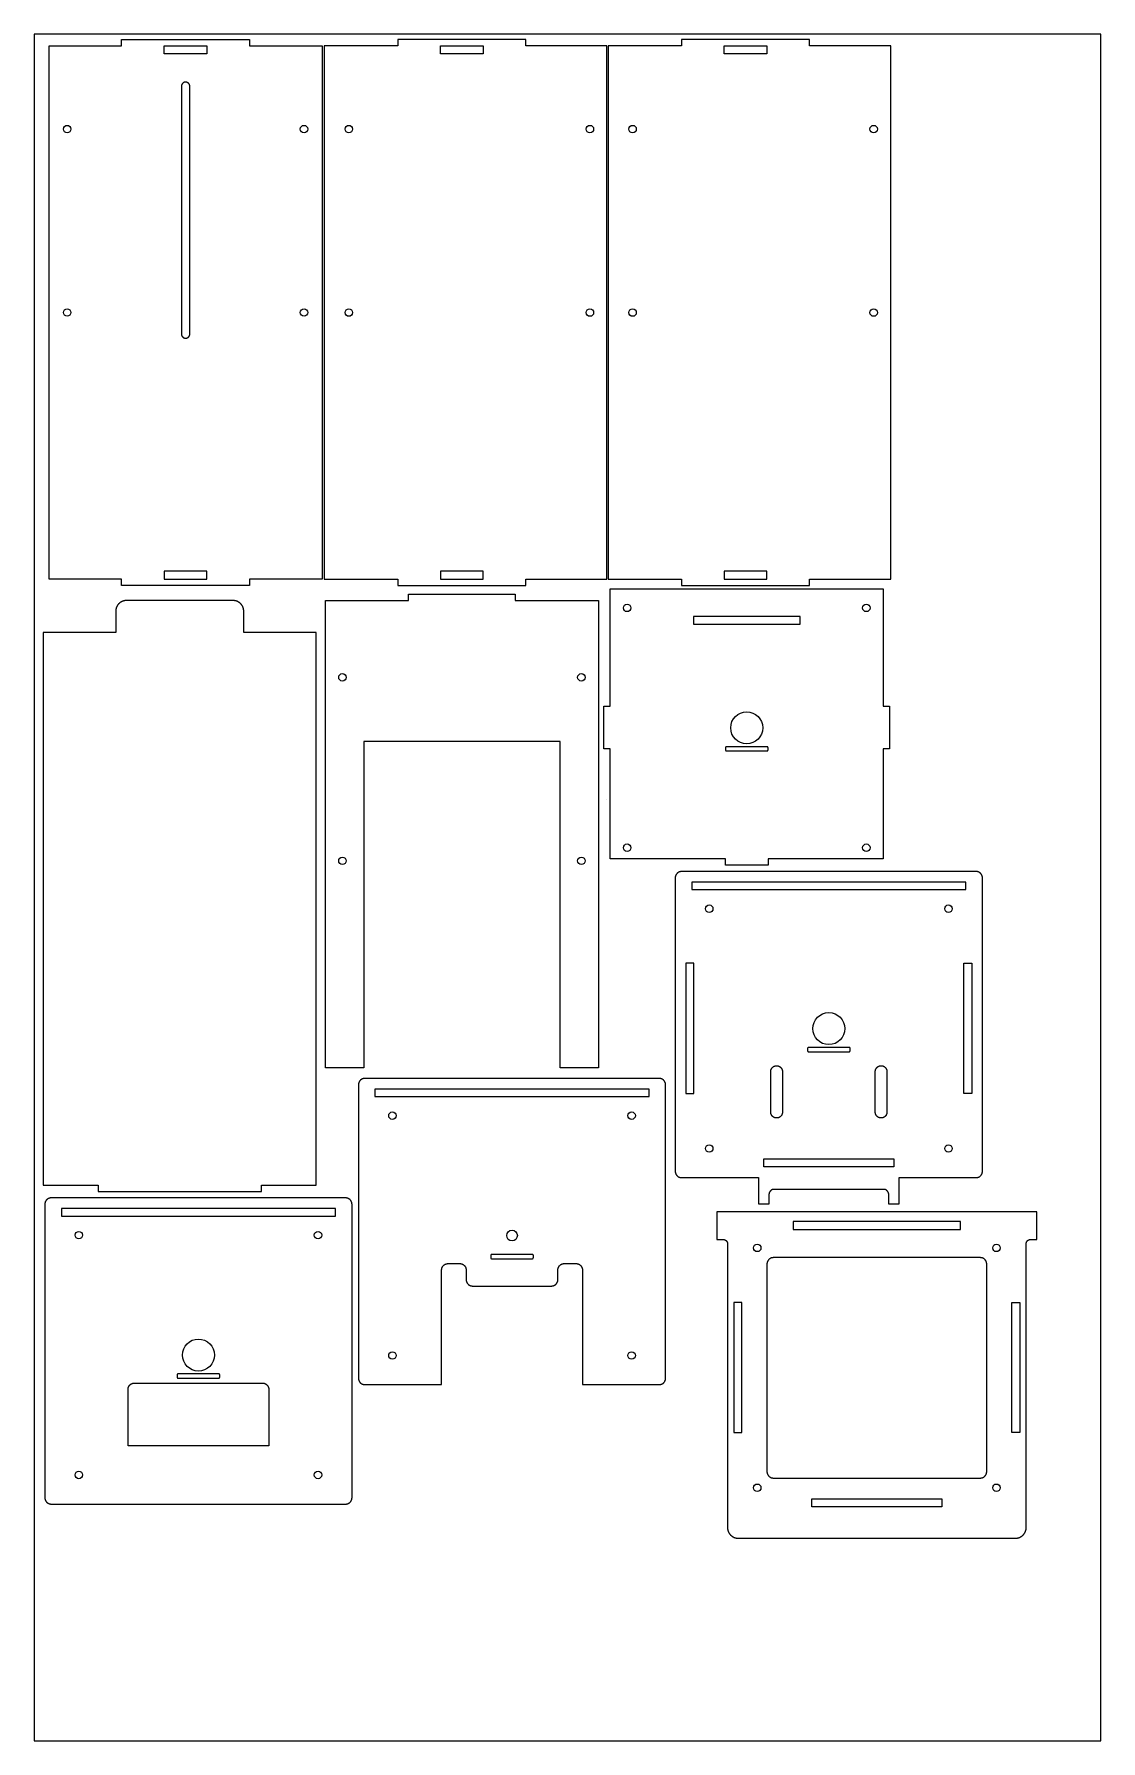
# Model space of a CAD drawing. Extents: x 401 to 901, y 2213 to 3013.
import ezdxf

# ---------------------------------------------------------------- set-up
doc = ezdxf.new("R2010")
doc.units = 0
doc.layers.add('CORTE_LASER$CORTE', color=7, linetype='CONTINUOUS')

msp = doc.modelspace()

# ---------------------------------------------------------------- linework, layer by layer
at = {"layer": 'CORTE_LASER$CORTE'}
for p, q in [((901, 3013), (401, 3013)), ((401, 3013), (401, 2213)), ((442, 3007.5), (442, 3010.5)), ((442, 3010.5), (502, 3010.5)), ((502, 3010.5), (502, 3007.5)), ((631.5, 3010.5), (571.5, 3010.5)), ((571.5, 3010.5), (571.5, 3007.5)), ((631.5, 3007.5), (631.5, 3010.5)), ((764.5, 3010.5), (704.5, 3010.5)), ((704.5, 3010.5), (704.5, 3007.5)), ((764.5, 3007.5), (764.5, 3010.5)), ((901, 2213), (901, 3013)), ((408, 2757.5), (408, 3007.5)), ((408, 3007.5), (442, 3007.5)), ((462, 3003.75), (462, 3007.5)), ((462, 3007.5), (482, 3007.5)), ((482, 3003.75), (462, 3003.75)), ((482, 3007.5), (482, 3003.75)), ((502, 3007.5), (536, 3007.5)), ((536, 3007.5), (536, 2757.5)), ((571.5, 3007.5), (537, 3007.5)), ((537, 3007.5), (537, 2757.5)), ((591.5, 3003.75), (591.5, 3007.5)), ((591.5, 3007.5), (611.5, 3007.5)), ((611.5, 3003.75), (591.5, 3003.75)), ((611.5, 3007.5), (611.5, 3003.75)), ((669.5, 3007.5), (631.5, 3007.5)), ((669.5, 2757.5), (669.5, 3007.5)), ((704.5, 3007.5), (670, 3007.5)), ((670, 3007.5), (670, 2757.5)), ((724.5, 3003.75), (724.5, 3007.5)), ((724.5, 3007.5), (744.5, 3007.5)), ((744.5, 3003.75), (724.5, 3003.75)), ((744.5, 3007.5), (744.5, 3003.75)), ((802.5, 3007.5), (764.5, 3007.5)), ((802.5, 2757.5), (802.5, 3007.5)), ((470.01, 2988.73), (470, 2988.68)), ((470, 2988.68), (470, 2988.63)), ((470, 2988.63), (470, 2988.59)), ((470, 2988.59), (470, 2988.54)), ((470, 2988.54), (470, 2988.5)), ((470, 2988.5), (470, 2872.5)), ((470.02, 2988.82), (470.01, 2988.77)), ((470.01, 2988.77), (470.01, 2988.73)), ((470.03, 2988.86), (470.02, 2988.82)), ((470.04, 2988.91), (470.03, 2988.86)), ((470.05, 2988.96), (470.04, 2988.91)), ((470.06, 2989), (470.05, 2988.96)), ((470.07, 2989.05), (470.06, 2989)), ((470.09, 2989.1), (470.07, 2989.05)), ((470.1, 2989.14), (470.09, 2989.1)), ((470.12, 2989.19), (470.1, 2989.14)), ((470.14, 2989.24), (470.12, 2989.19)), ((470.16, 2989.28), (470.14, 2989.24)), ((470.18, 2989.33), (470.16, 2989.28)), ((470.2, 2989.37), (470.18, 2989.33)), ((470.22, 2989.42), (470.2, 2989.37)), ((470.24, 2989.46), (470.22, 2989.42)), ((470.27, 2989.51), (470.24, 2989.46)), ((470.29, 2989.55), (470.27, 2989.51)), ((470.32, 2989.59), (470.29, 2989.55)), ((470.35, 2989.64), (470.32, 2989.59)), ((470.38, 2989.68), (470.35, 2989.64)), ((470.41, 2989.72), (470.38, 2989.68)), ((470.44, 2989.76), (470.41, 2989.72)), ((470.48, 2989.8), (470.44, 2989.76)), ((470.51, 2989.84), (470.48, 2989.8)), ((470.55, 2989.88), (470.51, 2989.84)), ((470.58, 2989.91), (470.55, 2989.88)), ((470.62, 2989.95), (470.58, 2989.91)), ((470.66, 2989.99), (470.62, 2989.95)), ((470.7, 2990.02), (470.66, 2989.99)), ((470.74, 2990.05), (470.7, 2990.02)), ((470.78, 2990.08), (470.74, 2990.05)), ((470.82, 2990.12), (470.78, 2990.08)), ((470.86, 2990.15), (470.82, 2990.12)), ((470.9, 2990.17), (470.86, 2990.15)), ((470.94, 2990.2), (470.9, 2990.17)), ((470.99, 2990.23), (470.94, 2990.2)), ((471.03, 2990.25), (470.99, 2990.23)), ((471.08, 2990.28), (471.03, 2990.25)), ((471.12, 2990.3), (471.08, 2990.28)), ((471.17, 2990.32), (471.12, 2990.3)), ((471.21, 2990.34), (471.17, 2990.32)), ((471.26, 2990.36), (471.21, 2990.34)), ((471.31, 2990.38), (471.26, 2990.36)), ((471.35, 2990.39), (471.31, 2990.38)), ((471.4, 2990.41), (471.35, 2990.39)), ((471.45, 2990.42), (471.4, 2990.41)), ((471.49, 2990.44), (471.45, 2990.42)), ((471.54, 2990.45), (471.49, 2990.44)), ((471.59, 2990.46), (471.54, 2990.45)), ((471.63, 2990.47), (471.59, 2990.46)), ((471.68, 2990.47), (471.63, 2990.47)), ((471.72, 2990.48), (471.68, 2990.47)), ((471.77, 2990.49), (471.72, 2990.48)), ((471.82, 2990.49), (471.77, 2990.49)), ((471.86, 2990.5), (471.82, 2990.49)), ((471.91, 2990.5), (471.86, 2990.5)), ((471.95, 2990.5), (471.91, 2990.5)), ((472, 2990.5), (471.95, 2990.5)), ((472.04, 2990.5), (472, 2990.5)), ((472.09, 2990.5), (472.04, 2990.5)), ((472.13, 2990.5), (472.09, 2990.5)), ((472.18, 2990.49), (472.13, 2990.5)), ((472.22, 2990.49), (472.18, 2990.49)), ((472.27, 2990.48), (472.22, 2990.49)), ((472.31, 2990.47), (472.27, 2990.48)), ((472.36, 2990.47), (472.31, 2990.47)), ((472.41, 2990.46), (472.36, 2990.47)), ((472.45, 2990.45), (472.41, 2990.46)), ((472.5, 2990.44), (472.45, 2990.45)), ((472.55, 2990.42), (472.5, 2990.44)), ((472.59, 2990.41), (472.55, 2990.42)), ((472.64, 2990.39), (472.59, 2990.41)), ((472.69, 2990.38), (472.64, 2990.39)), ((472.73, 2990.36), (472.69, 2990.38)), ((472.78, 2990.34), (472.73, 2990.36)), ((472.82, 2990.32), (472.78, 2990.34)), ((472.87, 2990.3), (472.82, 2990.32)), ((472.91, 2990.28), (472.87, 2990.3)), ((472.96, 2990.25), (472.91, 2990.28)), ((473, 2990.23), (472.96, 2990.25)), ((473.05, 2990.2), (473, 2990.23)), ((473.09, 2990.17), (473.05, 2990.2)), ((473.13, 2990.15), (473.09, 2990.17)), ((473.17, 2990.12), (473.13, 2990.15)), ((473.22, 2990.08), (473.17, 2990.12)), ((473.26, 2990.05), (473.22, 2990.08)), ((473.3, 2990.02), (473.26, 2990.05)), ((473.34, 2989.99), (473.3, 2990.02)), ((473.37, 2989.95), (473.34, 2989.99)), ((473.41, 2989.91), (473.37, 2989.95)), ((473.45, 2989.88), (473.41, 2989.91)), ((473.48, 2989.84), (473.45, 2989.88)), ((473.52, 2989.8), (473.48, 2989.84)), ((473.55, 2989.76), (473.52, 2989.8)), ((473.58, 2989.72), (473.55, 2989.76)), ((473.61, 2989.68), (473.58, 2989.72)), ((473.64, 2989.64), (473.61, 2989.68)), ((473.67, 2989.59), (473.64, 2989.64)), ((473.7, 2989.55), (473.67, 2989.59)), ((473.72, 2989.51), (473.7, 2989.55)), ((473.75, 2989.46), (473.72, 2989.51)), ((473.77, 2989.42), (473.75, 2989.46)), ((473.8, 2989.37), (473.77, 2989.42)), ((473.82, 2989.33), (473.8, 2989.37)), ((473.84, 2989.28), (473.82, 2989.33)), ((473.86, 2989.24), (473.84, 2989.28)), ((473.87, 2989.19), (473.86, 2989.24)), ((473.89, 2989.14), (473.87, 2989.19)), ((473.9, 2989.1), (473.89, 2989.14)), ((473.92, 2989.05), (473.9, 2989.1)), ((473.93, 2989), (473.92, 2989.05)), ((473.94, 2988.96), (473.93, 2989)), ((473.95, 2988.91), (473.94, 2988.96)), ((473.96, 2988.86), (473.95, 2988.91)), ((473.97, 2988.82), (473.96, 2988.86)), ((473.98, 2988.77), (473.97, 2988.82)), ((473.98, 2988.73), (473.98, 2988.77)), ((473.99, 2988.68), (473.98, 2988.73)), ((473.99, 2988.63), (473.99, 2988.68)), ((473.99, 2988.59), (473.99, 2988.63)), ((474, 2988.54), (473.99, 2988.59)), ((474, 2988.5), (474, 2988.54)), ((474, 2872.5), (474, 2988.5)), ((470, 2872.5), (470, 2872.46)), ((470, 2872.46), (470, 2872.41)), ((470, 2872.41), (470, 2872.37)), ((470, 2872.37), (470, 2872.32)), ((470, 2872.32), (470.01, 2872.27)), ((470.01, 2872.27), (470.01, 2872.23)), ((470.01, 2872.23), (470.02, 2872.18)), ((470.02, 2872.18), (470.03, 2872.14)), ((470.03, 2872.14), (470.04, 2872.09)), ((470.04, 2872.09), (470.05, 2872.04)), ((470.05, 2872.04), (470.06, 2872)), ((473.93, 2872), (473.94, 2872.04)), ((473.94, 2872.04), (473.95, 2872.09)), ((473.95, 2872.09), (473.96, 2872.14)), ((473.96, 2872.14), (473.97, 2872.18)), ((473.97, 2872.18), (473.98, 2872.23)), ((473.98, 2872.27), (473.99, 2872.32)), ((473.98, 2872.23), (473.98, 2872.27)), ((473.99, 2872.41), (474, 2872.46)), ((473.99, 2872.37), (473.99, 2872.41)), ((473.99, 2872.32), (473.99, 2872.37)), ((474, 2872.46), (474, 2872.5)), ((470.06, 2872), (470.07, 2871.95)), ((470.07, 2871.95), (470.09, 2871.9)), ((470.09, 2871.9), (470.1, 2871.86)), ((470.1, 2871.86), (470.12, 2871.81)), ((470.12, 2871.81), (470.14, 2871.76)), ((470.14, 2871.76), (470.16, 2871.72)), ((470.16, 2871.72), (470.18, 2871.67)), ((470.18, 2871.67), (470.2, 2871.63)), ((470.2, 2871.63), (470.22, 2871.58)), ((470.22, 2871.58), (470.24, 2871.54)), ((470.24, 2871.54), (470.27, 2871.49)), ((470.27, 2871.49), (470.29, 2871.45)), ((470.29, 2871.45), (470.32, 2871.41)), ((470.32, 2871.41), (470.35, 2871.36)), ((470.35, 2871.36), (470.38, 2871.32)), ((470.38, 2871.32), (470.41, 2871.28)), ((470.41, 2871.28), (470.44, 2871.24)), ((470.44, 2871.24), (470.48, 2871.2)), ((470.48, 2871.2), (470.51, 2871.16)), ((470.51, 2871.16), (470.55, 2871.12)), ((470.55, 2871.12), (470.58, 2871.09)), ((470.58, 2871.09), (470.62, 2871.05)), ((470.62, 2871.05), (470.66, 2871.01)), ((470.66, 2871.01), (470.7, 2870.98)), ((470.7, 2870.98), (470.74, 2870.95)), ((470.74, 2870.95), (470.78, 2870.92)), ((470.78, 2870.92), (470.82, 2870.88)), ((470.82, 2870.88), (470.86, 2870.85)), ((470.86, 2870.85), (470.9, 2870.83)), ((470.9, 2870.83), (470.94, 2870.8)), ((470.94, 2870.8), (470.99, 2870.77)), ((470.99, 2870.77), (471.03, 2870.75)), ((471.03, 2870.75), (471.08, 2870.72)), ((471.08, 2870.72), (471.12, 2870.7)), ((471.12, 2870.7), (471.17, 2870.68)), ((471.17, 2870.68), (471.21, 2870.66)), ((471.21, 2870.66), (471.26, 2870.64)), ((471.26, 2870.64), (471.31, 2870.62)), ((471.31, 2870.62), (471.35, 2870.61)), ((471.35, 2870.61), (471.4, 2870.59)), ((471.4, 2870.59), (471.45, 2870.58)), ((471.45, 2870.58), (471.49, 2870.56)), ((471.49, 2870.56), (471.54, 2870.55)), ((471.54, 2870.55), (471.59, 2870.54)), ((471.59, 2870.54), (471.63, 2870.53)), ((471.63, 2870.53), (471.68, 2870.53)), ((471.68, 2870.53), (471.72, 2870.52)), ((471.72, 2870.52), (471.77, 2870.51)), ((471.77, 2870.51), (471.82, 2870.51)), ((471.82, 2870.51), (471.86, 2870.5)), ((471.86, 2870.5), (471.91, 2870.5)), ((471.91, 2870.5), (471.95, 2870.5)), ((471.95, 2870.5), (472, 2870.5)), ((472, 2870.5), (472.04, 2870.5)), ((472.04, 2870.5), (472.09, 2870.5)), ((472.09, 2870.5), (472.13, 2870.5)), ((472.13, 2870.5), (472.18, 2870.51)), ((472.18, 2870.51), (472.22, 2870.51)), ((472.22, 2870.51), (472.27, 2870.52)), ((472.27, 2870.52), (472.31, 2870.53)), ((472.31, 2870.53), (472.36, 2870.53)), ((472.36, 2870.53), (472.41, 2870.54)), ((472.41, 2870.54), (472.45, 2870.55)), ((472.45, 2870.55), (472.5, 2870.56)), ((472.5, 2870.56), (472.55, 2870.58)), ((472.55, 2870.58), (472.59, 2870.59)), ((472.59, 2870.59), (472.64, 2870.61)), ((472.64, 2870.61), (472.69, 2870.62)), ((472.69, 2870.62), (472.73, 2870.64)), ((472.73, 2870.64), (472.78, 2870.66)), ((472.78, 2870.66), (472.82, 2870.68)), ((472.82, 2870.68), (472.87, 2870.7)), ((472.87, 2870.7), (472.91, 2870.72)), ((472.91, 2870.72), (472.96, 2870.75)), ((472.96, 2870.75), (473, 2870.77)), ((473, 2870.77), (473.05, 2870.8)), ((473.05, 2870.8), (473.09, 2870.83)), ((473.09, 2870.83), (473.13, 2870.85)), ((473.13, 2870.85), (473.17, 2870.88)), ((473.17, 2870.88), (473.22, 2870.92)), ((473.22, 2870.92), (473.26, 2870.95)), ((473.26, 2870.95), (473.3, 2870.98)), ((473.3, 2870.98), (473.34, 2871.01)), ((473.34, 2871.01), (473.37, 2871.05)), ((473.37, 2871.05), (473.41, 2871.09)), ((473.41, 2871.09), (473.45, 2871.12)), ((473.45, 2871.12), (473.48, 2871.16)), ((473.48, 2871.16), (473.52, 2871.2)), ((473.52, 2871.2), (473.55, 2871.24)), ((473.55, 2871.24), (473.58, 2871.28)), ((473.58, 2871.28), (473.61, 2871.32)), ((473.61, 2871.32), (473.64, 2871.36)), ((473.64, 2871.36), (473.67, 2871.41)), ((473.67, 2871.41), (473.7, 2871.45)), ((473.7, 2871.45), (473.72, 2871.49)), ((473.72, 2871.49), (473.75, 2871.54)), ((473.75, 2871.54), (473.77, 2871.58)), ((473.77, 2871.58), (473.8, 2871.63)), ((473.8, 2871.63), (473.82, 2871.67)), ((473.82, 2871.67), (473.84, 2871.72)), ((473.84, 2871.72), (473.86, 2871.76)), ((473.86, 2871.76), (473.87, 2871.81)), ((473.87, 2871.81), (473.89, 2871.86)), ((473.89, 2871.86), (473.9, 2871.9)), ((473.9, 2871.9), (473.92, 2871.95)), ((473.92, 2871.95), (473.93, 2872)), ((462, 2761.25), (462, 2757.5)), ((482, 2761.25), (462, 2761.25)), ((482, 2757.5), (482, 2761.25)), ((611.5, 2761.25), (591.5, 2761.25)), ((591.5, 2761.25), (591.5, 2757.5)), ((611.5, 2757.5), (611.5, 2761.25)), ((744.5, 2761.25), (724.5, 2761.25)), ((724.5, 2761.25), (724.5, 2757.5)), ((744.5, 2757.5), (744.5, 2761.25)), ((442, 2757.5), (408, 2757.5)), ((442, 2754.5), (442, 2757.5)), ((502, 2754.5), (442, 2754.5)), ((462, 2757.5), (482, 2757.5)), ((536, 2757.5), (502, 2757.5)), ((502, 2757.5), (502, 2754.5)), ((537, 2757.5), (571.5, 2757.5)), ((571.5, 2757.5), (571.5, 2754.5)), ((571.5, 2754.5), (631.5, 2754.5)), ((591.5, 2757.5), (611.5, 2757.5)), ((631.5, 2754.5), (631.5, 2757.5)), ((631.5, 2757.5), (669.5, 2757.5)), ((670, 2757.5), (704.5, 2757.5)), ((671, 2698), (671, 2753)), ((671, 2753), (799, 2753)), ((704.5, 2757.5), (704.5, 2754.5)), ((704.5, 2754.5), (764.5, 2754.5)), ((724.5, 2757.5), (744.5, 2757.5)), ((764.5, 2754.5), (764.5, 2757.5)), ((764.5, 2757.5), (802.5, 2757.5)), ((799, 2753), (799, 2698)), ((439.52, 2744.11), (439.48, 2743.99)), ((439.56, 2744.22), (439.52, 2744.11)), ((439.6, 2744.34), (439.56, 2744.22)), ((439.65, 2744.46), (439.6, 2744.34)), ((439.7, 2744.57), (439.65, 2744.46)), ((439.75, 2744.68), (439.7, 2744.57)), ((439.81, 2744.8), (439.75, 2744.68)), ((439.87, 2744.91), (439.81, 2744.8)), ((439.93, 2745.02), (439.87, 2744.91)), ((440, 2745.13), (439.93, 2745.02)), ((440.07, 2745.24), (440, 2745.13)), ((440.14, 2745.34), (440.07, 2745.24)), ((440.21, 2745.45), (440.14, 2745.34)), ((440.29, 2745.55), (440.21, 2745.45)), ((440.37, 2745.65), (440.29, 2745.55)), ((440.45, 2745.75), (440.37, 2745.65)), ((440.54, 2745.85), (440.45, 2745.75)), ((440.62, 2745.94), (440.54, 2745.85)), ((440.71, 2746.04), (440.62, 2745.94)), ((440.81, 2746.13), (440.71, 2746.04)), ((440.9, 2746.21), (440.81, 2746.13)), ((441, 2746.3), (440.9, 2746.21)), ((441.1, 2746.38), (441, 2746.3)), ((441.2, 2746.46), (441.1, 2746.38)), ((441.3, 2746.54), (441.2, 2746.46)), ((441.41, 2746.61), (441.3, 2746.54)), ((441.51, 2746.68), (441.41, 2746.61)), ((441.62, 2746.75), (441.51, 2746.68)), ((441.73, 2746.82), (441.62, 2746.75)), ((441.84, 2746.88), (441.73, 2746.82)), ((441.95, 2746.94), (441.84, 2746.88)), ((442.07, 2747), (441.95, 2746.94)), ((442.18, 2747.05), (442.07, 2747)), ((442.29, 2747.1), (442.18, 2747.05)), ((442.41, 2747.15), (442.29, 2747.1)), ((442.53, 2747.19), (442.41, 2747.15)), ((442.64, 2747.23), (442.53, 2747.19)), ((442.76, 2747.27), (442.64, 2747.23)), ((442.87, 2747.31), (442.76, 2747.27)), ((442.99, 2747.34), (442.87, 2747.31)), ((443.11, 2747.37), (442.99, 2747.34)), ((443.22, 2747.39), (443.11, 2747.37)), ((443.34, 2747.42), (443.22, 2747.39)), ((443.46, 2747.44), (443.34, 2747.42)), ((443.57, 2747.45), (443.46, 2747.44)), ((443.69, 2747.47), (443.57, 2747.45)), ((443.8, 2747.48), (443.69, 2747.47)), ((443.91, 2747.49), (443.8, 2747.48)), ((444.03, 2747.5), (443.91, 2747.49)), ((444.14, 2747.5), (444.03, 2747.5)), ((444.25, 2747.5), (444.14, 2747.5)), ((494.25, 2747.5), (444.25, 2747.5)), ((494.36, 2747.5), (494.25, 2747.5)), ((494.47, 2747.5), (494.36, 2747.5)), ((494.59, 2747.49), (494.47, 2747.5)), ((494.7, 2747.48), (494.59, 2747.49)), ((494.81, 2747.47), (494.7, 2747.48)), ((494.93, 2747.45), (494.81, 2747.47)), ((495.04, 2747.44), (494.93, 2747.45)), ((495.16, 2747.42), (495.04, 2747.44)), ((495.28, 2747.39), (495.16, 2747.42)), ((495.39, 2747.37), (495.28, 2747.39)), ((495.51, 2747.34), (495.39, 2747.37)), ((495.63, 2747.31), (495.51, 2747.34)), ((495.74, 2747.27), (495.63, 2747.31)), ((495.86, 2747.23), (495.74, 2747.27)), ((495.98, 2747.19), (495.86, 2747.23)), ((496.09, 2747.15), (495.98, 2747.19)), ((496.21, 2747.1), (496.09, 2747.15)), ((496.32, 2747.05), (496.21, 2747.1)), ((496.43, 2747), (496.32, 2747.05)), ((496.55, 2746.94), (496.43, 2747)), ((496.66, 2746.88), (496.55, 2746.94)), ((496.77, 2746.82), (496.66, 2746.88)), ((496.88, 2746.75), (496.77, 2746.82)), ((496.99, 2746.68), (496.88, 2746.75)), ((497.09, 2746.61), (496.99, 2746.68)), ((497.2, 2746.54), (497.09, 2746.61)), ((497.3, 2746.46), (497.2, 2746.54)), ((497.4, 2746.38), (497.3, 2746.46)), ((497.5, 2746.3), (497.4, 2746.38)), ((497.6, 2746.21), (497.5, 2746.3)), ((497.69, 2746.13), (497.6, 2746.21)), ((497.79, 2746.04), (497.69, 2746.13)), ((497.88, 2745.94), (497.79, 2746.04)), ((497.96, 2745.85), (497.88, 2745.94)), ((498.05, 2745.75), (497.96, 2745.85)), ((498.13, 2745.65), (498.05, 2745.75)), ((498.21, 2745.55), (498.13, 2745.65)), ((498.29, 2745.45), (498.21, 2745.55)), ((498.36, 2745.34), (498.29, 2745.45)), ((498.44, 2745.24), (498.36, 2745.34)), ((498.5, 2745.13), (498.44, 2745.24)), ((498.57, 2745.02), (498.5, 2745.13)), ((498.63, 2744.91), (498.57, 2745.02)), ((498.69, 2744.8), (498.63, 2744.91)), ((498.75, 2744.68), (498.69, 2744.8)), ((498.8, 2744.57), (498.75, 2744.68)), ((498.85, 2744.46), (498.8, 2744.57)), ((498.9, 2744.34), (498.85, 2744.46)), ((498.94, 2744.22), (498.9, 2744.34)), ((498.98, 2744.11), (498.94, 2744.22)), ((499.02, 2743.99), (498.98, 2744.11)), ((537.5, 2528.5), (537.5, 2747.5)), ((537.5, 2747.5), (576.5, 2747.5)), ((576.5, 2747.5), (576.5, 2750.5)), ((576.5, 2750.5), (626.5, 2750.5)), ((626.5, 2750.5), (626.5, 2747.5)), ((626.5, 2747.5), (665.5, 2747.5)), ((665.5, 2747.5), (665.5, 2528.5)), ((439.26, 2742.72), (439.25, 2742.61)), ((439.25, 2742.61), (439.25, 2742.5)), ((439.25, 2742.5), (439.25, 2732.5)), ((439.27, 2742.95), (439.26, 2742.84)), ((439.26, 2742.84), (439.26, 2742.72)), ((439.28, 2743.06), (439.27, 2742.95)), ((439.3, 2743.18), (439.28, 2743.06)), ((439.31, 2743.29), (439.3, 2743.18)), ((439.33, 2743.41), (439.31, 2743.29)), ((439.36, 2743.53), (439.33, 2743.41)), ((439.38, 2743.64), (439.36, 2743.53)), ((439.41, 2743.76), (439.38, 2743.64)), ((439.44, 2743.88), (439.41, 2743.76)), ((439.48, 2743.99), (439.44, 2743.88)), ((499.06, 2743.88), (499.02, 2743.99)), ((499.09, 2743.76), (499.06, 2743.88)), ((499.12, 2743.64), (499.09, 2743.76)), ((499.14, 2743.53), (499.12, 2743.64)), ((499.17, 2743.41), (499.14, 2743.53)), ((499.19, 2743.29), (499.17, 2743.41)), ((499.2, 2743.18), (499.19, 2743.29)), ((499.22, 2743.06), (499.2, 2743.18)), ((499.23, 2742.95), (499.22, 2743.06)), ((499.24, 2742.84), (499.23, 2742.95)), ((499.25, 2742.72), (499.24, 2742.84)), ((499.25, 2742.61), (499.25, 2742.72)), ((499.25, 2742.5), (499.25, 2742.61)), ((499.25, 2732.5), (499.25, 2742.5)), ((760, 2740), (710, 2740)), ((710, 2740), (710, 2736.5)), ((710, 2736.5), (760, 2736.5)), ((760, 2736.5), (760, 2740)), ((439.25, 2732.5), (405.25, 2732.5)), ((405.25, 2732.5), (405.25, 2473.5)), ((533.25, 2732.5), (499.25, 2732.5)), ((533.25, 2473.5), (533.25, 2732.5)), ((668, 2678), (668, 2698)), ((668, 2698), (671, 2698)), ((799, 2698), (802, 2698)), ((802, 2698), (802, 2678)), ((555.5, 2681.5), (555.5, 2528.5)), ((647.5, 2681.5), (555.5, 2681.5)), ((647.5, 2528.5), (647.5, 2681.5)), ((671, 2678), (668, 2678)), ((671, 2626.5), (671, 2678)), ((802, 2678), (799, 2678)), ((799, 2678), (799, 2626.5)), ((725, 2626.5), (671, 2626.5)), ((725, 2623.5), (725, 2626.5)), ((799, 2626.5), (745, 2626.5)), ((745, 2626.5), (745, 2623.5)), ((745, 2623.5), (725, 2623.5)), ((837.75, 2615.5), (709.25, 2615.5)), ((709.25, 2615.5), (709.25, 2612)), ((709.25, 2612), (837.75, 2612)), ((837.75, 2612), (837.75, 2615.5)), ((710.25, 2577.5), (706.5, 2577.5)), ((706.5, 2577.5), (706.5, 2516.5)), ((710.25, 2516.5), (710.25, 2577.5)), ((836.74, 2516.5), (836.74, 2577.5)), ((836.74, 2577.5), (840.49, 2577.5)), ((840.49, 2577.5), (840.49, 2516.5)), ((555.5, 2528.5), (537.5, 2528.5)), ((665.5, 2528.5), (647.5, 2528.5)), ((553.01, 2520.7), (553, 2520.63)), ((553, 2520.63), (553, 2520.57)), ((553, 2520.57), (553, 2520.5)), ((553, 2520.5), (553, 2383)), ((553.02, 2520.84), (553.01, 2520.77)), ((553.01, 2520.77), (553.01, 2520.7)), ((553.03, 2520.91), (553.02, 2520.84)), ((553.04, 2520.98), (553.03, 2520.91)), ((553.05, 2521.05), (553.04, 2520.98)), ((553.06, 2521.12), (553.05, 2521.05)), ((553.08, 2521.19), (553.06, 2521.12)), ((553.1, 2521.26), (553.08, 2521.19)), ((553.12, 2521.33), (553.1, 2521.26)), ((553.14, 2521.4), (553.12, 2521.33)), ((553.16, 2521.47), (553.14, 2521.4)), ((553.18, 2521.53), (553.16, 2521.47)), ((553.21, 2521.6), (553.18, 2521.53)), ((553.24, 2521.67), (553.21, 2521.6)), ((553.27, 2521.74), (553.24, 2521.67)), ((553.3, 2521.81), (553.27, 2521.74)), ((553.34, 2521.88), (553.3, 2521.81)), ((553.37, 2521.94), (553.34, 2521.88)), ((553.41, 2522.01), (553.37, 2521.94)), ((553.45, 2522.08), (553.41, 2522.01)), ((553.49, 2522.14), (553.45, 2522.08)), ((553.53, 2522.21), (553.49, 2522.14)), ((553.58, 2522.27), (553.53, 2522.21)), ((553.62, 2522.33), (553.58, 2522.27)), ((553.67, 2522.39), (553.62, 2522.33)), ((553.72, 2522.45), (553.67, 2522.39)), ((553.77, 2522.51), (553.72, 2522.45)), ((553.82, 2522.57), (553.77, 2522.51)), ((553.88, 2522.62), (553.82, 2522.57)), ((553.93, 2522.68), (553.88, 2522.62)), ((553.99, 2522.73), (553.93, 2522.68)), ((554.05, 2522.78), (553.99, 2522.73)), ((554.11, 2522.83), (554.05, 2522.78)), ((554.17, 2522.88), (554.11, 2522.83)), ((554.23, 2522.92), (554.17, 2522.88)), ((554.29, 2522.97), (554.23, 2522.92)), ((554.36, 2523.01), (554.29, 2522.97)), ((554.42, 2523.05), (554.36, 2523.01)), ((554.49, 2523.09), (554.42, 2523.05)), ((554.56, 2523.13), (554.49, 2523.09)), ((554.62, 2523.16), (554.56, 2523.13)), ((554.69, 2523.2), (554.62, 2523.16)), ((554.76, 2523.23), (554.69, 2523.2)), ((554.83, 2523.26), (554.76, 2523.23)), ((554.9, 2523.29), (554.83, 2523.26)), ((554.97, 2523.32), (554.9, 2523.29)), ((555.03, 2523.34), (554.97, 2523.32)), ((555.1, 2523.36), (555.03, 2523.34)), ((555.17, 2523.38), (555.1, 2523.36)), ((555.24, 2523.4), (555.17, 2523.38)), ((555.31, 2523.42), (555.24, 2523.4)), ((555.38, 2523.44), (555.31, 2523.42)), ((555.45, 2523.45), (555.38, 2523.44)), ((555.52, 2523.46), (555.45, 2523.45)), ((555.59, 2523.47), (555.52, 2523.46)), ((555.66, 2523.48), (555.59, 2523.47)), ((555.73, 2523.49), (555.66, 2523.48)), ((555.8, 2523.49), (555.73, 2523.49)), ((555.87, 2523.5), (555.8, 2523.49)), ((555.93, 2523.5), (555.87, 2523.5)), ((556, 2523.5), (555.93, 2523.5)), ((694, 2523.5), (556, 2523.5)), ((694.07, 2523.5), (694, 2523.5)), ((694.13, 2523.5), (694.07, 2523.5)), ((694.2, 2523.49), (694.13, 2523.5)), ((694.27, 2523.49), (694.2, 2523.49)), ((694.34, 2523.48), (694.27, 2523.49)), ((694.41, 2523.47), (694.34, 2523.48)), ((694.48, 2523.46), (694.41, 2523.47)), ((694.55, 2523.45), (694.48, 2523.46)), ((694.62, 2523.44), (694.55, 2523.45)), ((694.69, 2523.42), (694.62, 2523.44)), ((694.76, 2523.4), (694.69, 2523.42)), ((694.83, 2523.38), (694.76, 2523.4)), ((694.9, 2523.36), (694.83, 2523.38)), ((694.97, 2523.34), (694.9, 2523.36)), ((695.03, 2523.32), (694.97, 2523.34)), ((695.1, 2523.29), (695.03, 2523.32)), ((695.17, 2523.26), (695.1, 2523.29)), ((695.24, 2523.23), (695.17, 2523.26)), ((695.31, 2523.2), (695.24, 2523.23)), ((695.38, 2523.16), (695.31, 2523.2)), ((695.44, 2523.13), (695.38, 2523.16)), ((695.51, 2523.09), (695.44, 2523.13)), ((695.58, 2523.05), (695.51, 2523.09)), ((695.64, 2523.01), (695.58, 2523.05)), ((695.71, 2522.97), (695.64, 2523.01)), ((695.77, 2522.92), (695.71, 2522.97)), ((695.83, 2522.88), (695.77, 2522.92)), ((695.89, 2522.83), (695.83, 2522.88)), ((695.95, 2522.78), (695.89, 2522.83)), ((696.01, 2522.73), (695.95, 2522.78)), ((696.07, 2522.68), (696.01, 2522.73)), ((696.12, 2522.62), (696.07, 2522.68)), ((696.18, 2522.57), (696.12, 2522.62)), ((696.23, 2522.51), (696.18, 2522.57)), ((696.28, 2522.45), (696.23, 2522.51)), ((696.33, 2522.39), (696.28, 2522.45)), ((696.38, 2522.33), (696.33, 2522.39)), ((696.42, 2522.27), (696.38, 2522.33)), ((696.47, 2522.21), (696.42, 2522.27)), ((696.51, 2522.14), (696.47, 2522.21)), ((696.55, 2522.08), (696.51, 2522.14)), ((696.59, 2522.01), (696.55, 2522.08)), ((696.63, 2521.94), (696.59, 2522.01)), ((696.66, 2521.88), (696.63, 2521.94)), ((696.7, 2521.81), (696.66, 2521.88)), ((696.73, 2521.74), (696.7, 2521.81)), ((696.76, 2521.67), (696.73, 2521.74)), ((696.79, 2521.6), (696.76, 2521.67)), ((696.82, 2521.53), (696.79, 2521.6)), ((696.84, 2521.47), (696.82, 2521.53)), ((696.86, 2521.4), (696.84, 2521.47)), ((696.88, 2521.33), (696.86, 2521.4)), ((696.9, 2521.26), (696.88, 2521.33)), ((696.92, 2521.19), (696.9, 2521.26)), ((696.94, 2521.12), (696.92, 2521.19)), ((696.95, 2521.05), (696.94, 2521.12)), ((696.96, 2520.98), (696.95, 2521.05)), ((696.97, 2520.91), (696.96, 2520.98)), ((696.98, 2520.84), (696.97, 2520.91)), ((696.99, 2520.77), (696.98, 2520.84)), ((696.99, 2520.7), (696.99, 2520.77)), ((697, 2520.63), (696.99, 2520.7)), ((697, 2520.57), (697, 2520.63)), ((697, 2520.5), (697, 2520.57)), ((697, 2383), (697, 2520.5)), ((689.25, 2518.5), (560.75, 2518.5)), ((560.75, 2518.5), (560.75, 2515)), ((560.75, 2515), (689.25, 2515)), ((689.25, 2515), (689.25, 2518.5)), ((706.5, 2516.5), (710.25, 2516.5)), ((840.49, 2516.5), (836.74, 2516.5)), ((743, 2482), (743, 2485.75)), ((743, 2485.75), (804, 2485.75)), ((804, 2482), (743, 2482)), ((804, 2485.75), (804, 2482)), ((405.25, 2473.5), (419.25, 2473.5)), ((419.25, 2473.5), (431, 2473.5)), ((431, 2473.5), (431, 2470.5)), ((507.5, 2470.5), (507.5, 2473.5)), ((507.5, 2473.5), (519.25, 2473.5)), ((519.25, 2473.5), (533.25, 2473.5)), ((406.01, 2464.7), (406, 2464.63)), ((406, 2464.63), (406, 2464.57)), ((406, 2464.57), (406, 2464.5)), ((406, 2464.5), (406, 2327)), ((406.02, 2464.84), (406.01, 2464.77)), ((406.01, 2464.77), (406.01, 2464.7)), ((406.03, 2464.91), (406.02, 2464.84)), ((406.04, 2464.98), (406.03, 2464.91)), ((406.05, 2465.05), (406.04, 2464.98)), ((406.06, 2465.12), (406.05, 2465.05)), ((406.08, 2465.19), (406.06, 2465.12)), ((406.1, 2465.26), (406.08, 2465.19)), ((406.12, 2465.33), (406.1, 2465.26)), ((406.14, 2465.4), (406.12, 2465.33)), ((406.16, 2465.47), (406.14, 2465.4)), ((406.18, 2465.53), (406.16, 2465.47)), ((406.21, 2465.6), (406.18, 2465.53)), ((406.24, 2465.67), (406.21, 2465.6)), ((406.27, 2465.74), (406.24, 2465.67)), ((406.3, 2465.81), (406.27, 2465.74)), ((406.34, 2465.88), (406.3, 2465.81)), ((406.37, 2465.94), (406.34, 2465.88)), ((406.41, 2466.01), (406.37, 2465.94)), ((406.45, 2466.08), (406.41, 2466.01)), ((406.49, 2466.14), (406.45, 2466.08)), ((406.53, 2466.21), (406.49, 2466.14)), ((406.58, 2466.27), (406.53, 2466.21)), ((406.62, 2466.33), (406.58, 2466.27)), ((406.67, 2466.39), (406.62, 2466.33)), ((406.72, 2466.45), (406.67, 2466.39)), ((406.77, 2466.51), (406.72, 2466.45)), ((406.82, 2466.57), (406.77, 2466.51)), ((406.88, 2466.62), (406.82, 2466.57)), ((406.93, 2466.68), (406.88, 2466.62)), ((406.99, 2466.73), (406.93, 2466.68)), ((407.05, 2466.78), (406.99, 2466.73)), ((407.11, 2466.83), (407.05, 2466.78)), ((407.17, 2466.88), (407.11, 2466.83)), ((407.23, 2466.92), (407.17, 2466.88)), ((407.29, 2466.97), (407.23, 2466.92)), ((407.36, 2467.01), (407.29, 2466.97)), ((407.42, 2467.05), (407.36, 2467.01)), ((407.49, 2467.09), (407.42, 2467.05)), ((407.56, 2467.13), (407.49, 2467.09)), ((407.62, 2467.16), (407.56, 2467.13)), ((407.69, 2467.2), (407.62, 2467.16)), ((407.76, 2467.23), (407.69, 2467.2)), ((407.83, 2467.26), (407.76, 2467.23)), ((407.9, 2467.29), (407.83, 2467.26)), ((407.97, 2467.32), (407.9, 2467.29)), ((408.03, 2467.34), (407.97, 2467.32)), ((408.1, 2467.36), (408.03, 2467.34)), ((408.17, 2467.38), (408.1, 2467.36)), ((408.24, 2467.4), (408.17, 2467.38)), ((408.31, 2467.42), (408.24, 2467.4)), ((408.38, 2467.44), (408.31, 2467.42)), ((408.45, 2467.45), (408.38, 2467.44)), ((408.52, 2467.46), (408.45, 2467.45)), ((408.59, 2467.47), (408.52, 2467.46)), ((408.66, 2467.48), (408.59, 2467.47)), ((408.73, 2467.49), (408.66, 2467.48)), ((408.8, 2467.49), (408.73, 2467.49)), ((408.87, 2467.5), (408.8, 2467.49)), ((408.93, 2467.5), (408.87, 2467.5)), ((409, 2467.5), (408.93, 2467.5)), ((547, 2467.5), (409, 2467.5)), ((431, 2470.5), (507.5, 2470.5)), ((547.07, 2467.5), (547, 2467.5)), ((547.13, 2467.5), (547.07, 2467.5)), ((547.2, 2467.49), (547.13, 2467.5)), ((547.27, 2467.49), (547.2, 2467.49)), ((547.34, 2467.48), (547.27, 2467.49)), ((547.41, 2467.47), (547.34, 2467.48)), ((547.48, 2467.46), (547.41, 2467.47)), ((547.55, 2467.45), (547.48, 2467.46)), ((547.62, 2467.44), (547.55, 2467.45)), ((547.69, 2467.42), (547.62, 2467.44)), ((547.76, 2467.4), (547.69, 2467.42)), ((547.83, 2467.38), (547.76, 2467.4)), ((547.9, 2467.36), (547.83, 2467.38)), ((547.97, 2467.34), (547.9, 2467.36)), ((548.03, 2467.32), (547.97, 2467.34)), ((548.1, 2467.29), (548.03, 2467.32)), ((548.17, 2467.26), (548.1, 2467.29)), ((548.24, 2467.23), (548.17, 2467.26)), ((548.31, 2467.2), (548.24, 2467.23)), ((548.38, 2467.16), (548.31, 2467.2)), ((548.44, 2467.13), (548.38, 2467.16)), ((548.51, 2467.09), (548.44, 2467.13)), ((548.58, 2467.05), (548.51, 2467.09)), ((548.64, 2467.01), (548.58, 2467.05)), ((548.71, 2466.97), (548.64, 2467.01)), ((548.77, 2466.92), (548.71, 2466.97)), ((548.83, 2466.88), (548.77, 2466.92)), ((548.89, 2466.83), (548.83, 2466.88)), ((548.95, 2466.78), (548.89, 2466.83)), ((549.01, 2466.73), (548.95, 2466.78)), ((549.07, 2466.68), (549.01, 2466.73)), ((549.12, 2466.62), (549.07, 2466.68)), ((549.18, 2466.57), (549.12, 2466.62)), ((549.23, 2466.51), (549.18, 2466.57)), ((549.28, 2466.45), (549.23, 2466.51)), ((549.33, 2466.39), (549.28, 2466.45)), ((549.38, 2466.33), (549.33, 2466.39)), ((549.42, 2466.27), (549.38, 2466.33)), ((549.47, 2466.21), (549.42, 2466.27)), ((549.51, 2466.14), (549.47, 2466.21)), ((549.55, 2466.08), (549.51, 2466.14)), ((549.59, 2466.01), (549.55, 2466.08)), ((549.63, 2465.94), (549.59, 2466.01)), ((549.66, 2465.88), (549.63, 2465.94)), ((549.7, 2465.81), (549.66, 2465.88)), ((549.73, 2465.74), (549.7, 2465.81)), ((549.76, 2465.67), (549.73, 2465.74)), ((549.79, 2465.6), (549.76, 2465.67)), ((549.82, 2465.53), (549.79, 2465.6)), ((549.84, 2465.47), (549.82, 2465.53)), ((549.86, 2465.4), (549.84, 2465.47)), ((549.88, 2465.33), (549.86, 2465.4)), ((549.9, 2465.26), (549.88, 2465.33)), ((549.92, 2465.19), (549.9, 2465.26)), ((549.94, 2465.12), (549.92, 2465.19)), ((549.95, 2465.05), (549.94, 2465.12)), ((549.96, 2464.98), (549.95, 2465.05)), ((549.97, 2464.91), (549.96, 2464.98)), ((549.98, 2464.84), (549.97, 2464.91)), ((549.99, 2464.77), (549.98, 2464.84)), ((549.99, 2464.7), (549.99, 2464.77)), ((550, 2464.63), (549.99, 2464.7)), ((550, 2464.57), (550, 2464.63)), ((550, 2464.5), (550, 2464.57)), ((550, 2327), (550, 2464.5)), ((542.25, 2462.5), (413.75, 2462.5)), ((413.75, 2462.5), (413.75, 2459)), ((413.75, 2459), (542.25, 2459)), ((542.25, 2459), (542.25, 2462.5)), ((866, 2461), (721, 2461)), ((721, 2461), (721, 2448)), ((835.25, 2456.5), (756.75, 2456.5)), ((756.75, 2456.5), (756.75, 2452.75)), ((835.25, 2452.75), (835.25, 2456.5)), ((871, 2461), (866, 2461)), ((871, 2448), (871, 2461)), ((721, 2448), (724, 2448)), ((724, 2448), (724.04, 2448)), ((756.75, 2452.75), (835.25, 2452.75)), ((867.96, 2448), (868, 2448)), ((868, 2448), (871, 2448)), ((724.04, 2448), (724.09, 2448)), ((724.09, 2448), (724.13, 2448)), ((724.13, 2448), (724.18, 2447.99)), ((724.18, 2447.99), (724.23, 2447.99)), ((724.23, 2447.99), (724.27, 2447.98)), ((724.27, 2447.98), (724.32, 2447.97)), ((724.32, 2447.97), (724.36, 2447.97)), ((724.36, 2447.97), (724.41, 2447.96)), ((724.41, 2447.96), (724.46, 2447.95)), ((724.46, 2447.95), (724.5, 2447.94)), ((724.5, 2447.94), (724.55, 2447.92)), ((724.55, 2447.92), (724.6, 2447.91)), ((724.6, 2447.91), (724.64, 2447.89)), ((724.64, 2447.89), (724.69, 2447.88)), ((724.69, 2447.88), (724.74, 2447.86)), ((724.74, 2447.86), (724.78, 2447.84)), ((724.78, 2447.84), (724.83, 2447.82)), ((724.83, 2447.82), (724.87, 2447.8)), ((724.87, 2447.8), (724.92, 2447.78)), ((724.92, 2447.78), (724.96, 2447.75)), ((724.96, 2447.75), (725.01, 2447.73)), ((725.01, 2447.73), (725.05, 2447.7)), ((725.05, 2447.7), (725.09, 2447.67)), ((725.09, 2447.67), (725.14, 2447.65)), ((725.14, 2447.65), (725.18, 2447.62)), ((725.18, 2447.62), (725.22, 2447.58)), ((725.22, 2447.58), (725.26, 2447.55)), ((725.26, 2447.55), (725.3, 2447.52)), ((725.3, 2447.52), (725.34, 2447.49)), ((725.34, 2447.49), (725.38, 2447.45)), ((725.38, 2447.45), (725.41, 2447.41)), ((725.41, 2447.41), (725.45, 2447.38)), ((725.45, 2447.38), (725.49, 2447.34)), ((725.49, 2447.34), (725.52, 2447.3)), ((725.52, 2447.3), (725.55, 2447.26)), ((725.55, 2447.26), (725.58, 2447.22)), ((725.58, 2447.22), (725.62, 2447.18)), ((725.62, 2447.18), (725.65, 2447.14)), ((725.65, 2447.14), (725.67, 2447.09)), ((725.67, 2447.09), (725.7, 2447.05)), ((725.7, 2447.05), (725.73, 2447.01)), ((725.73, 2447.01), (725.75, 2446.96)), ((725.75, 2446.96), (725.78, 2446.92)), ((725.78, 2446.92), (725.8, 2446.87)), ((725.8, 2446.87), (725.82, 2446.83)), ((725.82, 2446.83), (725.84, 2446.78)), ((725.84, 2446.78), (725.86, 2446.74)), ((725.86, 2446.74), (725.88, 2446.69)), ((725.88, 2446.69), (725.89, 2446.64)), ((725.89, 2446.64), (725.91, 2446.6)), ((725.91, 2446.6), (725.92, 2446.55)), ((725.92, 2446.55), (725.94, 2446.5)), ((725.94, 2446.5), (725.95, 2446.46)), ((725.95, 2446.46), (725.96, 2446.41)), ((725.96, 2446.41), (725.97, 2446.36)), ((725.97, 2446.36), (725.97, 2446.32)), ((725.97, 2446.32), (725.98, 2446.27)), ((725.98, 2446.27), (725.99, 2446.23)), ((725.99, 2446.23), (725.99, 2446.18)), ((725.99, 2446.18), (726, 2446.13)), ((726, 2446.13), (726, 2446.09)), ((726, 2446.09), (726, 2446.04)), ((726, 2446.04), (726, 2446)), ((726, 2446), (726, 2313)), ((866, 2446.13), (866.01, 2446.18)), ((866, 2446.09), (866, 2446.13)), ((866, 2446.04), (866, 2446.09)), ((866, 2446), (866, 2446.04)), ((866, 2313), (866, 2446)), ((866.01, 2446.23), (866.02, 2446.27)), ((866.01, 2446.18), (866.01, 2446.23)), ((866.02, 2446.27), (866.03, 2446.32)), ((866.03, 2446.36), (866.04, 2446.41)), ((866.03, 2446.32), (866.03, 2446.36)), ((866.04, 2446.41), (866.05, 2446.46)), ((866.05, 2446.46), (866.06, 2446.5)), ((866.06, 2446.5), (866.08, 2446.55)), ((866.08, 2446.55), (866.09, 2446.6)), ((866.09, 2446.6), (866.11, 2446.64)), ((866.11, 2446.64), (866.12, 2446.69)), ((866.12, 2446.69), (866.14, 2446.74)), ((866.14, 2446.74), (866.16, 2446.78)), ((866.16, 2446.78), (866.18, 2446.83)), ((866.18, 2446.83), (866.2, 2446.87)), ((866.2, 2446.87), (866.22, 2446.92)), ((866.22, 2446.92), (866.25, 2446.96)), ((866.25, 2446.96), (866.27, 2447.01)), ((866.27, 2447.01), (866.3, 2447.05)), ((866.3, 2447.05), (866.33, 2447.09)), ((866.33, 2447.09), (866.35, 2447.14)), ((866.35, 2447.14), (866.38, 2447.18)), ((866.38, 2447.18), (866.42, 2447.22)), ((866.42, 2447.22), (866.45, 2447.26)), ((866.45, 2447.26), (866.48, 2447.3)), ((866.48, 2447.3), (866.51, 2447.34)), ((866.51, 2447.34), (866.55, 2447.38)), ((866.55, 2447.38), (866.59, 2447.41)), ((866.59, 2447.41), (866.62, 2447.45)), ((866.62, 2447.45), (866.66, 2447.49)), ((866.66, 2447.49), (866.7, 2447.52)), ((866.7, 2447.52), (866.74, 2447.55)), ((866.74, 2447.55), (866.78, 2447.58)), ((866.78, 2447.58), (866.82, 2447.62)), ((866.82, 2447.62), (866.86, 2447.65)), ((866.86, 2447.65), (866.91, 2447.67)), ((866.91, 2447.67), (866.95, 2447.7)), ((866.95, 2447.7), (866.99, 2447.73)), ((866.99, 2447.73), (867.04, 2447.75)), ((867.04, 2447.75), (867.08, 2447.78)), ((867.08, 2447.78), (867.13, 2447.8)), ((867.13, 2447.8), (867.17, 2447.82)), ((867.17, 2447.82), (867.22, 2447.84)), ((867.22, 2447.84), (867.26, 2447.86)), ((867.26, 2447.86), (867.31, 2447.88)), ((867.31, 2447.88), (867.36, 2447.89)), ((867.36, 2447.89), (867.4, 2447.91)), ((867.4, 2447.91), (867.45, 2447.92)), ((867.45, 2447.92), (867.5, 2447.94)), ((867.5, 2447.94), (867.54, 2447.95)), ((867.54, 2447.95), (867.59, 2447.96)), ((867.59, 2447.96), (867.64, 2447.97)), ((867.64, 2447.97), (867.68, 2447.97)), ((867.68, 2447.97), (867.73, 2447.98)), ((867.73, 2447.98), (867.77, 2447.99)), ((867.77, 2447.99), (867.82, 2447.99)), ((867.82, 2447.99), (867.87, 2448)), ((867.87, 2448), (867.91, 2448)), ((867.91, 2448), (867.96, 2448)), ((592, 2433.78), (592.01, 2433.85)), ((592, 2433.71), (592, 2433.78)), ((592, 2380), (592, 2433.71)), ((592.01, 2433.91), (592.02, 2433.98)), ((592.01, 2433.85), (592.01, 2433.91)), ((592.02, 2434.05), (592.03, 2434.12)), ((592.02, 2433.98), (592.02, 2434.05)), ((592.03, 2434.12), (592.04, 2434.19)), ((592.04, 2434.19), (592.05, 2434.26)), ((592.05, 2434.26), (592.07, 2434.33)), ((592.07, 2434.33), (592.08, 2434.4)), ((592.08, 2434.4), (592.1, 2434.47)), ((592.1, 2434.47), (592.12, 2434.54)), ((592.12, 2434.54), (592.14, 2434.61)), ((592.14, 2434.61), (592.16, 2434.68)), ((592.16, 2434.68), (592.19, 2434.75)), ((592.19, 2434.75), (592.21, 2434.82)), ((592.21, 2434.82), (592.24, 2434.89)), ((592.24, 2434.89), (592.27, 2434.95)), ((592.27, 2434.95), (592.31, 2435.02)), ((592.31, 2435.02), (592.34, 2435.09)), ((592.34, 2435.09), (592.37, 2435.16)), ((592.37, 2435.16), (592.41, 2435.22)), ((592.41, 2435.22), (592.45, 2435.29)), ((592.45, 2435.29), (592.49, 2435.35)), ((592.49, 2435.35), (592.54, 2435.42)), ((592.54, 2435.42), (592.58, 2435.48)), ((592.58, 2435.48), (592.63, 2435.54)), ((592.63, 2435.54), (592.67, 2435.6)), ((592.67, 2435.6), (592.72, 2435.66)), ((592.72, 2435.66), (592.78, 2435.72)), ((592.78, 2435.72), (592.83, 2435.78)), ((592.83, 2435.78), (592.88, 2435.83)), ((592.88, 2435.83), (592.94, 2435.89)), ((592.94, 2435.89), (593, 2435.94)), ((593, 2435.94), (593.05, 2435.99)), ((593.05, 2435.99), (593.11, 2436.04)), ((593.11, 2436.04), (593.17, 2436.09)), ((593.17, 2436.09), (593.24, 2436.14)), ((593.24, 2436.14), (593.3, 2436.18)), ((593.3, 2436.18), (593.36, 2436.22)), ((593.36, 2436.22), (593.43, 2436.26)), ((593.43, 2436.26), (593.49, 2436.3)), ((593.49, 2436.3), (593.56, 2436.34)), ((593.56, 2436.34), (593.63, 2436.38)), ((593.63, 2436.38), (593.69, 2436.41)), ((593.69, 2436.41), (593.76, 2436.44)), ((593.76, 2436.44), (593.83, 2436.47)), ((593.83, 2436.47), (593.9, 2436.5)), ((593.9, 2436.5), (593.97, 2436.53)), ((593.97, 2436.53), (594.04, 2436.55)), ((594.04, 2436.55), (594.11, 2436.58)), ((594.11, 2436.58), (594.18, 2436.6)), ((594.18, 2436.6), (594.25, 2436.62)), ((594.25, 2436.62), (594.32, 2436.63)), ((594.32, 2436.63), (594.39, 2436.65)), ((594.39, 2436.65), (594.46, 2436.66)), ((594.46, 2436.66), (594.53, 2436.67)), ((594.53, 2436.67), (594.6, 2436.68)), ((594.6, 2436.68), (594.67, 2436.69)), ((594.67, 2436.69), (594.73, 2436.7)), ((594.73, 2436.7), (594.8, 2436.71)), ((594.8, 2436.71), (594.87, 2436.71)), ((594.87, 2436.71), (594.94, 2436.71)), ((594.94, 2436.71), (595, 2436.71)), ((595, 2436.71), (600.5, 2436.71)), ((600.5, 2436.71), (600.57, 2436.71)), ((600.57, 2436.71), (600.63, 2436.71)), ((600.63, 2436.71), (600.7, 2436.71)), ((600.7, 2436.71), (600.77, 2436.7)), ((600.77, 2436.7), (600.84, 2436.69)), ((600.84, 2436.69), (600.91, 2436.68)), ((600.91, 2436.68), (600.98, 2436.67)), ((600.98, 2436.67), (601.05, 2436.66)), ((601.05, 2436.66), (601.12, 2436.65)), ((601.12, 2436.65), (601.19, 2436.63)), ((601.19, 2436.63), (601.26, 2436.62)), ((601.26, 2436.62), (601.33, 2436.6)), ((601.33, 2436.6), (601.4, 2436.58)), ((601.4, 2436.58), (601.47, 2436.55)), ((601.47, 2436.55), (601.53, 2436.53)), ((601.53, 2436.53), (601.6, 2436.5)), ((601.6, 2436.5), (601.67, 2436.47)), ((601.67, 2436.47), (601.74, 2436.44)), ((601.74, 2436.44), (601.81, 2436.41)), ((601.81, 2436.41), (601.88, 2436.38)), ((601.88, 2436.38), (601.94, 2436.34)), ((601.94, 2436.34), (602.01, 2436.3)), ((602.01, 2436.3), (602.08, 2436.26)), ((602.08, 2436.26), (602.14, 2436.22)), ((602.14, 2436.22), (602.21, 2436.18)), ((602.21, 2436.18), (602.27, 2436.14)), ((602.27, 2436.14), (602.33, 2436.09)), ((602.33, 2436.09), (602.39, 2436.04)), ((602.39, 2436.04), (602.45, 2435.99)), ((602.45, 2435.99), (602.51, 2435.94)), ((602.51, 2435.94), (602.57, 2435.89)), ((602.57, 2435.89), (602.62, 2435.83)), ((602.62, 2435.83), (602.68, 2435.78)), ((602.68, 2435.78), (602.73, 2435.72)), ((602.73, 2435.72), (602.78, 2435.66)), ((602.78, 2435.66), (602.83, 2435.6)), ((602.83, 2435.6), (602.88, 2435.54)), ((602.88, 2435.54), (602.92, 2435.48)), ((602.92, 2435.48), (602.97, 2435.42)), ((602.97, 2435.42), (603.01, 2435.35)), ((603.01, 2435.35), (603.05, 2435.29)), ((603.05, 2435.29), (603.09, 2435.22)), ((603.09, 2435.22), (603.13, 2435.16)), ((603.13, 2435.16), (603.16, 2435.09)), ((603.16, 2435.09), (603.2, 2435.02)), ((603.2, 2435.02), (603.23, 2434.95)), ((603.23, 2434.95), (603.26, 2434.89)), ((603.26, 2434.89), (603.29, 2434.82)), ((603.29, 2434.82), (603.32, 2434.75)), ((603.32, 2434.75), (603.34, 2434.68)), ((603.34, 2434.68), (603.36, 2434.61)), ((603.36, 2434.61), (603.38, 2434.54)), ((603.38, 2434.54), (603.4, 2434.47)), ((603.4, 2434.47), (603.42, 2434.4)), ((603.42, 2434.4), (603.44, 2434.33)), ((603.44, 2434.33), (603.45, 2434.26)), ((603.45, 2434.26), (603.46, 2434.19)), ((603.46, 2434.19), (603.47, 2434.12)), ((603.47, 2434.12), (603.48, 2434.05)), ((603.48, 2434.05), (603.49, 2433.98)), ((603.49, 2433.98), (603.49, 2433.91)), ((603.49, 2433.91), (603.5, 2433.85)), ((603.5, 2433.85), (603.5, 2433.78)), ((603.5, 2433.78), (603.5, 2433.71)), ((603.5, 2433.71), (603.5, 2429.21)), ((646.5, 2433.85), (646.51, 2433.91)), ((646.5, 2433.78), (646.5, 2433.85)), ((646.5, 2433.71), (646.5, 2433.78)), ((646.5, 2429.21), (646.5, 2433.71)), ((646.51, 2433.98), (646.52, 2434.05)), ((646.51, 2433.91), (646.51, 2433.98)), ((646.52, 2434.05), (646.53, 2434.12)), ((646.53, 2434.12), (646.54, 2434.19)), ((646.54, 2434.19), (646.55, 2434.26)), ((646.55, 2434.26), (646.56, 2434.33)), ((646.56, 2434.33), (646.58, 2434.4)), ((646.58, 2434.4), (646.6, 2434.47)), ((646.6, 2434.47), (646.62, 2434.54)), ((646.62, 2434.54), (646.64, 2434.61)), ((646.64, 2434.61), (646.66, 2434.68)), ((646.66, 2434.68), (646.68, 2434.75)), ((646.68, 2434.75), (646.71, 2434.82)), ((646.71, 2434.82), (646.74, 2434.89)), ((646.74, 2434.89), (646.77, 2434.95)), ((646.77, 2434.95), (646.8, 2435.02)), ((646.8, 2435.02), (646.84, 2435.09)), ((646.84, 2435.09), (646.87, 2435.16)), ((646.87, 2435.16), (646.91, 2435.22)), ((646.91, 2435.22), (646.95, 2435.29)), ((646.95, 2435.29), (646.99, 2435.35)), ((646.99, 2435.35), (647.03, 2435.42)), ((647.03, 2435.42), (647.08, 2435.48)), ((647.08, 2435.48), (647.12, 2435.54)), ((647.12, 2435.54), (647.17, 2435.6)), ((647.17, 2435.6), (647.22, 2435.66)), ((647.22, 2435.66), (647.27, 2435.72)), ((647.27, 2435.72), (647.32, 2435.78)), ((647.32, 2435.78), (647.38, 2435.83)), ((647.38, 2435.83), (647.43, 2435.89)), ((647.43, 2435.89), (647.49, 2435.94)), ((647.49, 2435.94), (647.55, 2435.99)), ((647.55, 2435.99), (647.61, 2436.04)), ((647.61, 2436.04), (647.67, 2436.09)), ((647.67, 2436.09), (647.73, 2436.14)), ((647.73, 2436.14), (647.79, 2436.18)), ((647.79, 2436.18), (647.86, 2436.22)), ((647.86, 2436.22), (647.92, 2436.26)), ((647.92, 2436.26), (647.99, 2436.3)), ((647.99, 2436.3), (648.06, 2436.34)), ((648.06, 2436.34), (648.12, 2436.38)), ((648.12, 2436.38), (648.19, 2436.41)), ((648.19, 2436.41), (648.26, 2436.44)), ((648.26, 2436.44), (648.33, 2436.47)), ((648.33, 2436.47), (648.4, 2436.5)), ((648.4, 2436.5), (648.47, 2436.53)), ((648.47, 2436.53), (648.53, 2436.55)), ((648.53, 2436.55), (648.6, 2436.58)), ((648.6, 2436.58), (648.67, 2436.6)), ((648.67, 2436.6), (648.74, 2436.62)), ((648.74, 2436.62), (648.81, 2436.63)), ((648.81, 2436.63), (648.88, 2436.65)), ((648.88, 2436.65), (648.95, 2436.66)), ((648.95, 2436.66), (649.02, 2436.67)), ((649.02, 2436.67), (649.09, 2436.68)), ((649.09, 2436.68), (649.16, 2436.69)), ((649.16, 2436.69), (649.23, 2436.7)), ((649.23, 2436.7), (649.3, 2436.71)), ((649.3, 2436.71), (649.37, 2436.71)), ((649.37, 2436.71), (649.43, 2436.71)), ((649.43, 2436.71), (649.5, 2436.71)), ((649.5, 2436.71), (655, 2436.71)), ((655, 2436.71), (655.07, 2436.71)), ((655.07, 2436.71), (655.14, 2436.71)), ((655.14, 2436.71), (655.21, 2436.71)), ((655.21, 2436.71), (655.27, 2436.7)), ((655.27, 2436.7), (655.34, 2436.69)), ((655.34, 2436.69), (655.41, 2436.68)), ((655.41, 2436.68), (655.48, 2436.67)), ((655.48, 2436.67), (655.55, 2436.66)), ((655.55, 2436.66), (655.62, 2436.65)), ((655.62, 2436.65), (655.69, 2436.63)), ((655.69, 2436.63), (655.76, 2436.62)), ((655.76, 2436.62), (655.83, 2436.6)), ((655.83, 2436.6), (655.9, 2436.58)), ((655.9, 2436.58), (655.97, 2436.55)), ((655.97, 2436.55), (656.04, 2436.53)), ((656.04, 2436.53), (656.11, 2436.5)), ((656.11, 2436.5), (656.18, 2436.47)), ((656.18, 2436.47), (656.25, 2436.44)), ((656.25, 2436.44), (656.31, 2436.41)), ((656.31, 2436.41), (656.38, 2436.38)), ((656.38, 2436.38), (656.45, 2436.34)), ((656.45, 2436.34), (656.52, 2436.3)), ((656.52, 2436.3), (656.58, 2436.26)), ((656.58, 2436.26), (656.65, 2436.22)), ((656.65, 2436.22), (656.71, 2436.18)), ((656.71, 2436.18), (656.77, 2436.14)), ((656.77, 2436.14), (656.83, 2436.09)), ((656.83, 2436.09), (656.89, 2436.04)), ((656.89, 2436.04), (656.95, 2435.99)), ((656.95, 2435.99), (657.01, 2435.94)), ((657.01, 2435.94), (657.07, 2435.89)), ((657.07, 2435.89), (657.13, 2435.83)), ((657.13, 2435.83), (657.18, 2435.78)), ((657.18, 2435.78), (657.23, 2435.72)), ((657.23, 2435.72), (657.28, 2435.66)), ((657.28, 2435.66), (657.33, 2435.6)), ((657.33, 2435.6), (657.38, 2435.54)), ((657.38, 2435.54), (657.43, 2435.48)), ((657.43, 2435.48), (657.47, 2435.42)), ((657.47, 2435.42), (657.51, 2435.35)), ((657.51, 2435.35), (657.56, 2435.29)), ((657.56, 2435.29), (657.6, 2435.22)), ((657.6, 2435.22), (657.63, 2435.16)), ((657.63, 2435.16), (657.67, 2435.09)), ((657.67, 2435.09), (657.7, 2435.02)), ((657.7, 2435.02), (657.73, 2434.95)), ((657.73, 2434.95), (657.77, 2434.89)), ((657.77, 2434.89), (657.79, 2434.82)), ((657.79, 2434.82), (657.82, 2434.75)), ((657.82, 2434.75), (657.84, 2434.68)), ((657.84, 2434.68), (657.87, 2434.61)), ((657.87, 2434.61), (657.89, 2434.54)), ((657.89, 2434.54), (657.91, 2434.47)), ((657.91, 2434.47), (657.92, 2434.4)), ((657.92, 2434.4), (657.94, 2434.33)), ((657.94, 2434.33), (657.95, 2434.26)), ((657.95, 2434.26), (657.97, 2434.19)), ((657.97, 2434.19), (657.98, 2434.12)), ((657.98, 2434.12), (657.98, 2434.05)), ((657.98, 2434.05), (657.99, 2433.98)), ((657.99, 2433.98), (658, 2433.91)), ((658, 2433.91), (658, 2433.85)), ((658, 2433.85), (658, 2433.78)), ((658, 2433.78), (658, 2433.71)), ((658, 2433.71), (658, 2380)), ((744.51, 2436.7), (744.5, 2436.63)), ((744.5, 2436.63), (744.5, 2436.57)), ((744.5, 2436.57), (744.5, 2436.5)), ((744.5, 2436.5), (744.5, 2339.2)), ((744.52, 2436.84), (744.51, 2436.77)), ((744.51, 2436.77), (744.51, 2436.7)), ((744.53, 2436.91), (744.52, 2436.84)), ((744.54, 2436.98), (744.53, 2436.91)), ((744.55, 2437.05), (744.54, 2436.98)), ((744.56, 2437.12), (744.55, 2437.05)), ((744.58, 2437.19), (744.56, 2437.12)), ((744.6, 2437.26), (744.58, 2437.19)), ((744.62, 2437.33), (744.6, 2437.26)), ((744.64, 2437.4), (744.62, 2437.33)), ((744.66, 2437.47), (744.64, 2437.4)), ((744.68, 2437.53), (744.66, 2437.47)), ((744.71, 2437.6), (744.68, 2437.53)), ((744.74, 2437.67), (744.71, 2437.6)), ((744.77, 2437.74), (744.74, 2437.67)), ((744.8, 2437.81), (744.77, 2437.74)), ((744.84, 2437.88), (744.8, 2437.81)), ((744.87, 2437.94), (744.84, 2437.88)), ((744.91, 2438.01), (744.87, 2437.94)), ((744.95, 2438.08), (744.91, 2438.01)), ((744.99, 2438.14), (744.95, 2438.08)), ((745.03, 2438.21), (744.99, 2438.14)), ((745.08, 2438.27), (745.03, 2438.21)), ((745.12, 2438.33), (745.08, 2438.27)), ((745.17, 2438.39), (745.12, 2438.33)), ((745.22, 2438.45), (745.17, 2438.39)), ((745.27, 2438.51), (745.22, 2438.45)), ((745.32, 2438.57), (745.27, 2438.51)), ((745.38, 2438.62), (745.32, 2438.57)), ((745.43, 2438.68), (745.38, 2438.62)), ((745.49, 2438.73), (745.43, 2438.68)), ((745.55, 2438.78), (745.49, 2438.73)), ((745.61, 2438.83), (745.55, 2438.78)), ((745.67, 2438.88), (745.61, 2438.83)), ((745.73, 2438.92), (745.67, 2438.88)), ((745.79, 2438.97), (745.73, 2438.92)), ((745.86, 2439.01), (745.79, 2438.97)), ((745.92, 2439.05), (745.86, 2439.01)), ((745.99, 2439.09), (745.92, 2439.05)), ((746.06, 2439.13), (745.99, 2439.09)), ((746.12, 2439.16), (746.06, 2439.13)), ((746.19, 2439.2), (746.12, 2439.16)), ((746.26, 2439.23), (746.19, 2439.2)), ((746.33, 2439.26), (746.26, 2439.23)), ((746.4, 2439.29), (746.33, 2439.26)), ((746.47, 2439.32), (746.4, 2439.29)), ((746.53, 2439.34), (746.47, 2439.32)), ((746.6, 2439.36), (746.53, 2439.34)), ((746.67, 2439.38), (746.6, 2439.36)), ((746.74, 2439.4), (746.67, 2439.38)), ((746.81, 2439.42), (746.74, 2439.4)), ((746.88, 2439.44), (746.81, 2439.42)), ((746.95, 2439.45), (746.88, 2439.44)), ((747.02, 2439.46), (746.95, 2439.45)), ((747.09, 2439.47), (747.02, 2439.46)), ((747.16, 2439.48), (747.09, 2439.47)), ((747.23, 2439.49), (747.16, 2439.48)), ((747.3, 2439.49), (747.23, 2439.49)), ((747.37, 2439.5), (747.3, 2439.49)), ((747.43, 2439.5), (747.37, 2439.5)), ((747.5, 2439.5), (747.43, 2439.5)), ((844.5, 2439.5), (747.5, 2439.5)), ((844.57, 2439.5), (844.5, 2439.5)), ((844.63, 2439.5), (844.57, 2439.5)), ((844.7, 2439.49), (844.63, 2439.5)), ((844.77, 2439.49), (844.7, 2439.49)), ((844.84, 2439.48), (844.77, 2439.49)), ((844.91, 2439.47), (844.84, 2439.48)), ((844.98, 2439.46), (844.91, 2439.47)), ((845.05, 2439.45), (844.98, 2439.46)), ((845.12, 2439.44), (845.05, 2439.45)), ((845.19, 2439.42), (845.12, 2439.44)), ((845.26, 2439.4), (845.19, 2439.42)), ((845.33, 2439.38), (845.26, 2439.4)), ((845.4, 2439.36), (845.33, 2439.38)), ((845.47, 2439.34), (845.4, 2439.36)), ((845.54, 2439.32), (845.47, 2439.34)), ((845.6, 2439.29), (845.54, 2439.32)), ((845.67, 2439.26), (845.6, 2439.29)), ((845.74, 2439.23), (845.67, 2439.26)), ((845.81, 2439.2), (845.74, 2439.23)), ((845.88, 2439.16), (845.81, 2439.2)), ((845.95, 2439.13), (845.88, 2439.16)), ((846.01, 2439.09), (845.95, 2439.13)), ((846.08, 2439.05), (846.01, 2439.09)), ((846.14, 2439.01), (846.08, 2439.05)), ((846.21, 2438.97), (846.14, 2439.01)), ((846.27, 2438.92), (846.21, 2438.97)), ((846.33, 2438.88), (846.27, 2438.92)), ((846.39, 2438.83), (846.33, 2438.88)), ((846.45, 2438.78), (846.39, 2438.83)), ((846.51, 2438.73), (846.45, 2438.78)), ((846.57, 2438.68), (846.51, 2438.73)), ((846.62, 2438.62), (846.57, 2438.68)), ((846.68, 2438.57), (846.62, 2438.62)), ((846.73, 2438.51), (846.68, 2438.57)), ((846.78, 2438.45), (846.73, 2438.51)), ((846.83, 2438.39), (846.78, 2438.45)), ((846.88, 2438.33), (846.83, 2438.39)), ((846.92, 2438.27), (846.88, 2438.33)), ((846.97, 2438.21), (846.92, 2438.27)), ((847.01, 2438.14), (846.97, 2438.21)), ((847.05, 2438.08), (847.01, 2438.14)), ((847.09, 2438.01), (847.05, 2438.08)), ((847.13, 2437.94), (847.09, 2438.01)), ((847.17, 2437.88), (847.13, 2437.94)), ((847.2, 2437.81), (847.17, 2437.88)), ((847.23, 2437.74), (847.2, 2437.81)), ((847.26, 2437.67), (847.23, 2437.74)), ((847.29, 2437.6), (847.26, 2437.67)), ((847.32, 2437.53), (847.29, 2437.6)), ((847.34, 2437.47), (847.32, 2437.53)), ((847.36, 2437.4), (847.34, 2437.47)), ((847.38, 2437.33), (847.36, 2437.4)), ((847.4, 2437.26), (847.38, 2437.33)), ((847.42, 2437.19), (847.4, 2437.26)), ((847.44, 2437.12), (847.42, 2437.19)), ((847.45, 2437.05), (847.44, 2437.12)), ((847.46, 2436.98), (847.45, 2437.05)), ((847.47, 2436.91), (847.46, 2436.98)), ((847.48, 2436.84), (847.47, 2436.91)), ((847.49, 2436.77), (847.48, 2436.84)), ((847.49, 2436.7), (847.49, 2436.77)), ((847.5, 2436.63), (847.49, 2436.7)), ((847.5, 2436.57), (847.5, 2436.63)), ((847.5, 2436.5), (847.5, 2436.57)), ((847.5, 2339.2), (847.5, 2436.5)), ((603.5, 2429.21), (603.5, 2429.15)), ((603.5, 2429.15), (603.5, 2429.08)), ((603.5, 2429.08), (603.51, 2429.01)), ((603.51, 2429.01), (603.51, 2428.94)), ((603.51, 2428.94), (603.52, 2428.87)), ((603.52, 2428.87), (603.53, 2428.8)), ((603.53, 2428.8), (603.54, 2428.74)), ((603.54, 2428.74), (603.55, 2428.67)), ((603.55, 2428.67), (603.56, 2428.6)), ((603.56, 2428.6), (603.58, 2428.53)), ((603.58, 2428.53), (603.6, 2428.46)), ((603.6, 2428.46), (603.62, 2428.39)), ((603.62, 2428.39), (603.64, 2428.32)), ((603.64, 2428.32), (603.66, 2428.25)), ((603.66, 2428.25), (603.68, 2428.18)), ((603.68, 2428.18), (603.71, 2428.11)), ((603.71, 2428.11), (603.74, 2428.04)), ((603.74, 2428.04), (603.77, 2427.97)), ((603.77, 2427.97), (603.8, 2427.9)), ((603.8, 2427.9), (603.84, 2427.83)), ((603.84, 2427.83), (603.87, 2427.77)), ((603.87, 2427.77), (603.91, 2427.7)), ((603.91, 2427.7), (603.95, 2427.64)), ((603.95, 2427.64), (603.99, 2427.57)), ((603.99, 2427.57), (604.03, 2427.51)), ((604.03, 2427.51), (604.08, 2427.44)), ((604.08, 2427.44), (604.12, 2427.38)), ((604.12, 2427.38), (604.17, 2427.32)), ((604.17, 2427.32), (604.22, 2427.26)), ((604.22, 2427.26), (604.27, 2427.2)), ((604.27, 2427.2), (604.32, 2427.15)), ((604.32, 2427.15), (604.38, 2427.09)), ((604.38, 2427.09), (604.43, 2427.04)), ((604.43, 2427.04), (604.49, 2426.98)), ((604.49, 2426.98), (604.55, 2426.93)), ((604.55, 2426.93), (604.61, 2426.88)), ((604.61, 2426.88), (604.67, 2426.83)), ((604.67, 2426.83), (604.73, 2426.79)), ((604.73, 2426.79), (604.79, 2426.74)), ((604.79, 2426.74), (604.86, 2426.7)), ((604.86, 2426.7), (604.92, 2426.66)), ((604.92, 2426.66), (604.99, 2426.62)), ((604.99, 2426.62), (605.06, 2426.58)), ((605.06, 2426.58), (605.12, 2426.55)), ((605.12, 2426.55), (605.19, 2426.51)), ((605.19, 2426.51), (605.26, 2426.48)), ((605.26, 2426.48), (605.33, 2426.45)), ((605.33, 2426.45), (605.4, 2426.42)), ((605.4, 2426.42), (605.47, 2426.4)), ((605.47, 2426.4), (605.53, 2426.37)), ((605.53, 2426.37), (605.6, 2426.35)), ((605.6, 2426.35), (605.67, 2426.33)), ((605.67, 2426.33), (605.74, 2426.31)), ((605.74, 2426.31), (605.81, 2426.29)), ((605.81, 2426.29), (605.88, 2426.28)), ((605.88, 2426.28), (605.95, 2426.26)), ((605.95, 2426.26), (606.02, 2426.25)), ((606.02, 2426.25), (606.09, 2426.24)), ((606.09, 2426.24), (606.16, 2426.23)), ((606.16, 2426.23), (606.23, 2426.22)), ((606.23, 2426.22), (606.3, 2426.22)), ((606.3, 2426.22), (606.37, 2426.21)), ((606.37, 2426.21), (606.43, 2426.21)), ((606.43, 2426.21), (606.5, 2426.21)), ((606.5, 2426.21), (643.5, 2426.21)), ((643.5, 2426.21), (643.57, 2426.21)), ((643.57, 2426.21), (643.63, 2426.21)), ((643.63, 2426.21), (643.7, 2426.22)), ((643.7, 2426.22), (643.77, 2426.22)), ((643.77, 2426.22), (643.84, 2426.23)), ((643.84, 2426.23), (643.91, 2426.24)), ((643.91, 2426.24), (643.98, 2426.25)), ((643.98, 2426.25), (644.05, 2426.26)), ((644.05, 2426.26), (644.12, 2426.28)), ((644.12, 2426.28), (644.19, 2426.29)), ((644.19, 2426.29), (644.26, 2426.31)), ((644.26, 2426.31), (644.33, 2426.33)), ((644.33, 2426.33), (644.4, 2426.35)), ((644.4, 2426.35), (644.47, 2426.37)), ((644.47, 2426.37), (644.53, 2426.4)), ((644.53, 2426.4), (644.6, 2426.42)), ((644.6, 2426.42), (644.67, 2426.45)), ((644.67, 2426.45), (644.74, 2426.48)), ((644.74, 2426.48), (644.81, 2426.51)), ((644.81, 2426.51), (644.88, 2426.55)), ((644.88, 2426.55), (644.94, 2426.58)), ((644.94, 2426.58), (645.01, 2426.62)), ((645.01, 2426.62), (645.08, 2426.66)), ((645.08, 2426.66), (645.14, 2426.7)), ((645.14, 2426.7), (645.21, 2426.74)), ((645.21, 2426.74), (645.27, 2426.79)), ((645.27, 2426.79), (645.33, 2426.83)), ((645.33, 2426.83), (645.39, 2426.88)), ((645.39, 2426.88), (645.45, 2426.93)), ((645.45, 2426.93), (645.51, 2426.98)), ((645.51, 2426.98), (645.57, 2427.04)), ((645.57, 2427.04), (645.62, 2427.09)), ((645.62, 2427.09), (645.68, 2427.15)), ((645.68, 2427.15), (645.73, 2427.2)), ((645.73, 2427.2), (645.78, 2427.26)), ((645.78, 2427.26), (645.83, 2427.32)), ((645.83, 2427.32), (645.88, 2427.38)), ((645.88, 2427.38), (645.92, 2427.44)), ((645.92, 2427.44), (645.97, 2427.51)), ((645.97, 2427.51), (646.01, 2427.57)), ((646.01, 2427.57), (646.05, 2427.64)), ((646.05, 2427.64), (646.09, 2427.7)), ((646.09, 2427.7), (646.13, 2427.77)), ((646.13, 2427.77), (646.16, 2427.83)), ((646.16, 2427.83), (646.2, 2427.9)), ((646.2, 2427.9), (646.23, 2427.97)), ((646.23, 2427.97), (646.26, 2428.04)), ((646.26, 2428.04), (646.29, 2428.11)), ((646.29, 2428.11), (646.32, 2428.18)), ((646.32, 2428.18), (646.34, 2428.25)), ((646.34, 2428.25), (646.36, 2428.32)), ((646.36, 2428.32), (646.38, 2428.39)), ((646.38, 2428.39), (646.4, 2428.46)), ((646.4, 2428.46), (646.42, 2428.53)), ((646.42, 2428.53), (646.44, 2428.6)), ((646.44, 2428.6), (646.45, 2428.67)), ((646.45, 2428.67), (646.46, 2428.74)), ((646.46, 2428.74), (646.47, 2428.8)), ((646.47, 2428.8), (646.48, 2428.87)), ((646.48, 2428.87), (646.49, 2428.94)), ((646.49, 2429.01), (646.5, 2429.08)), ((646.49, 2428.94), (646.49, 2429.01)), ((646.5, 2429.15), (646.5, 2429.21)), ((646.5, 2429.08), (646.5, 2429.15)), ((732.75, 2418.5), (729, 2418.5)), ((729, 2418.5), (729, 2357.5)), ((732.75, 2357.5), (732.75, 2418.5)), ((859.24, 2357.5), (859.24, 2418.5)), ((859.24, 2418.5), (862.99, 2418.5)), ((862.99, 2418.5), (862.99, 2357.5)), ((553, 2383), (553, 2382.93)), ((553, 2382.93), (553, 2382.87)), ((553, 2382.87), (553.01, 2382.8)), ((553.01, 2382.8), (553.01, 2382.73)), ((553.01, 2382.73), (553.02, 2382.66)), ((553.02, 2382.66), (553.03, 2382.59)), ((553.03, 2382.59), (553.04, 2382.52)), ((553.04, 2382.52), (553.05, 2382.45)), ((553.05, 2382.45), (553.06, 2382.38)), ((553.06, 2382.38), (553.08, 2382.31)), ((553.08, 2382.31), (553.1, 2382.24)), ((553.1, 2382.24), (553.12, 2382.17)), ((553.12, 2382.17), (553.14, 2382.1)), ((553.14, 2382.1), (553.16, 2382.03)), ((553.16, 2382.03), (553.18, 2381.97)), ((553.18, 2381.97), (553.21, 2381.9)), ((553.21, 2381.9), (553.24, 2381.83)), ((553.24, 2381.83), (553.27, 2381.76)), ((553.27, 2381.76), (553.3, 2381.69)), ((553.3, 2381.69), (553.34, 2381.62)), ((553.34, 2381.62), (553.37, 2381.56)), ((553.37, 2381.56), (553.41, 2381.49)), ((553.41, 2381.49), (553.45, 2381.42)), ((553.45, 2381.42), (553.49, 2381.36)), ((553.49, 2381.36), (553.53, 2381.29)), ((553.53, 2381.29), (553.58, 2381.23)), ((553.58, 2381.23), (553.62, 2381.17)), ((553.62, 2381.17), (553.67, 2381.11)), ((553.67, 2381.11), (553.72, 2381.05)), ((553.72, 2381.05), (553.77, 2380.99)), ((553.77, 2380.99), (553.82, 2380.93)), ((553.82, 2380.93), (553.88, 2380.88)), ((553.88, 2380.88), (553.93, 2380.82)), ((553.93, 2380.82), (553.99, 2380.77)), ((553.99, 2380.77), (554.05, 2380.72)), ((554.05, 2380.72), (554.11, 2380.67)), ((554.11, 2380.67), (554.17, 2380.62)), ((554.17, 2380.62), (554.23, 2380.58)), ((554.23, 2380.58), (554.29, 2380.53)), ((554.29, 2380.53), (554.36, 2380.49)), ((554.36, 2380.49), (554.42, 2380.45)), ((554.42, 2380.45), (554.49, 2380.41)), ((554.49, 2380.41), (554.56, 2380.37)), ((554.56, 2380.37), (554.62, 2380.34)), ((554.62, 2380.34), (554.69, 2380.3)), ((554.69, 2380.3), (554.76, 2380.27)), ((554.76, 2380.27), (554.83, 2380.24)), ((554.83, 2380.24), (554.9, 2380.21)), ((554.9, 2380.21), (554.97, 2380.18)), ((554.97, 2380.18), (555.03, 2380.16)), ((555.03, 2380.16), (555.1, 2380.14)), ((555.1, 2380.14), (555.17, 2380.12)), ((555.17, 2380.12), (555.24, 2380.1)), ((555.24, 2380.1), (555.31, 2380.08)), ((555.31, 2380.08), (555.38, 2380.06)), ((555.38, 2380.06), (555.45, 2380.05)), ((555.45, 2380.05), (555.52, 2380.04)), ((555.52, 2380.04), (555.59, 2380.03)), ((555.59, 2380.03), (555.66, 2380.02)), ((555.66, 2380.02), (555.73, 2380.01)), ((555.73, 2380.01), (555.8, 2380.01)), ((555.8, 2380.01), (555.87, 2380)), ((555.87, 2380), (555.93, 2380)), ((555.93, 2380), (556, 2380)), ((556, 2380), (592, 2380)), ((658, 2380), (694, 2380)), ((694, 2380), (694.07, 2380)), ((694.07, 2380), (694.13, 2380)), ((694.13, 2380), (694.2, 2380.01)), ((694.2, 2380.01), (694.27, 2380.01)), ((694.27, 2380.01), (694.34, 2380.02)), ((694.34, 2380.02), (694.41, 2380.03)), ((694.41, 2380.03), (694.48, 2380.04)), ((694.48, 2380.04), (694.55, 2380.05)), ((694.55, 2380.05), (694.62, 2380.06)), ((694.62, 2380.06), (694.69, 2380.08)), ((694.69, 2380.08), (694.76, 2380.1)), ((694.76, 2380.1), (694.83, 2380.12)), ((694.83, 2380.12), (694.9, 2380.14)), ((694.9, 2380.14), (694.97, 2380.16)), ((694.97, 2380.16), (695.03, 2380.18)), ((695.03, 2380.18), (695.1, 2380.21)), ((695.1, 2380.21), (695.17, 2380.24)), ((695.17, 2380.24), (695.24, 2380.27)), ((695.24, 2380.27), (695.31, 2380.3)), ((695.31, 2380.3), (695.38, 2380.34)), ((695.38, 2380.34), (695.44, 2380.37)), ((695.44, 2380.37), (695.51, 2380.41)), ((695.51, 2380.41), (695.58, 2380.45)), ((695.58, 2380.45), (695.64, 2380.49)), ((695.64, 2380.49), (695.71, 2380.53)), ((695.71, 2380.53), (695.77, 2380.58)), ((695.77, 2380.58), (695.83, 2380.62)), ((695.83, 2380.62), (695.89, 2380.67)), ((695.89, 2380.67), (695.95, 2380.72)), ((695.95, 2380.72), (696.01, 2380.77)), ((696.01, 2380.77), (696.07, 2380.82)), ((696.07, 2380.82), (696.12, 2380.88)), ((696.12, 2380.88), (696.18, 2380.93)), ((696.18, 2380.93), (696.23, 2380.99)), ((696.23, 2380.99), (696.28, 2381.05)), ((696.28, 2381.05), (696.33, 2381.11)), ((696.33, 2381.11), (696.38, 2381.17)), ((696.38, 2381.17), (696.42, 2381.23)), ((696.42, 2381.23), (696.47, 2381.29)), ((696.47, 2381.29), (696.51, 2381.36)), ((696.51, 2381.36), (696.55, 2381.42)), ((696.55, 2381.42), (696.59, 2381.49)), ((696.59, 2381.49), (696.63, 2381.56)), ((696.63, 2381.56), (696.66, 2381.62)), ((696.66, 2381.62), (696.7, 2381.69)), ((696.7, 2381.69), (696.73, 2381.76)), ((696.73, 2381.76), (696.76, 2381.83)), ((696.76, 2381.83), (696.79, 2381.9)), ((696.79, 2381.9), (696.82, 2381.97)), ((696.82, 2381.97), (696.84, 2382.03)), ((696.84, 2382.03), (696.86, 2382.1)), ((696.86, 2382.1), (696.88, 2382.17)), ((696.88, 2382.17), (696.9, 2382.24)), ((696.9, 2382.24), (696.92, 2382.31)), ((696.92, 2382.31), (696.94, 2382.38)), ((696.94, 2382.38), (696.95, 2382.45)), ((696.95, 2382.45), (696.96, 2382.52)), ((696.96, 2382.52), (696.97, 2382.59)), ((696.97, 2382.59), (696.98, 2382.66)), ((696.98, 2382.66), (696.99, 2382.73)), ((696.99, 2382.8), (697, 2382.87)), ((696.99, 2382.73), (696.99, 2382.8)), ((697, 2382.93), (697, 2383)), ((697, 2382.87), (697, 2382.93)), ((729, 2357.5), (732.75, 2357.5)), ((862.99, 2357.5), (859.24, 2357.5)), ((744.5, 2339.2), (744.5, 2339.13)), ((744.5, 2339.13), (744.5, 2339.06)), ((744.5, 2339.06), (744.51, 2339)), ((744.51, 2339), (744.51, 2338.93)), ((744.51, 2338.93), (744.52, 2338.86)), ((744.52, 2338.86), (744.53, 2338.79)), ((744.53, 2338.79), (744.54, 2338.72)), ((744.54, 2338.72), (744.55, 2338.65)), ((744.55, 2338.65), (744.56, 2338.58)), ((744.56, 2338.58), (744.58, 2338.51)), ((744.58, 2338.51), (744.6, 2338.44)), ((744.6, 2338.44), (744.62, 2338.37)), ((744.62, 2338.37), (744.64, 2338.3)), ((744.64, 2338.3), (744.66, 2338.23)), ((744.66, 2338.23), (744.68, 2338.16)), ((744.68, 2338.16), (744.71, 2338.09)), ((744.71, 2338.09), (744.74, 2338.02)), ((744.74, 2338.02), (744.77, 2337.96)), ((744.77, 2337.96), (744.8, 2337.89)), ((744.8, 2337.89), (744.84, 2337.82)), ((744.84, 2337.82), (744.87, 2337.75)), ((744.87, 2337.75), (744.91, 2337.69)), ((744.91, 2337.69), (744.95, 2337.62)), ((744.95, 2337.62), (744.99, 2337.56)), ((744.99, 2337.56), (745.03, 2337.49)), ((745.03, 2337.49), (745.08, 2337.43)), ((745.08, 2337.43), (745.12, 2337.37)), ((745.12, 2337.37), (745.17, 2337.31)), ((745.17, 2337.31), (745.22, 2337.25)), ((745.22, 2337.25), (745.27, 2337.19)), ((745.27, 2337.19), (745.32, 2337.13)), ((745.32, 2337.13), (745.38, 2337.08)), ((745.38, 2337.08), (745.43, 2337.02)), ((745.43, 2337.02), (745.49, 2336.97)), ((745.49, 2336.97), (745.55, 2336.92)), ((745.55, 2336.92), (745.61, 2336.87)), ((745.61, 2336.87), (745.67, 2336.82)), ((745.67, 2336.82), (745.73, 2336.77)), ((745.73, 2336.77), (745.79, 2336.73)), ((745.79, 2336.73), (745.86, 2336.69)), ((745.86, 2336.69), (745.92, 2336.65)), ((745.92, 2336.65), (745.99, 2336.61)), ((745.99, 2336.61), (746.06, 2336.57)), ((746.06, 2336.57), (746.12, 2336.53)), ((746.12, 2336.53), (746.19, 2336.5)), ((746.19, 2336.5), (746.26, 2336.47)), ((746.26, 2336.47), (746.33, 2336.44)), ((746.33, 2336.44), (746.4, 2336.41)), ((746.4, 2336.41), (746.47, 2336.38)), ((746.47, 2336.38), (746.53, 2336.36)), ((746.53, 2336.36), (746.6, 2336.33)), ((746.6, 2336.33), (746.67, 2336.31)), ((746.67, 2336.31), (746.74, 2336.29)), ((746.74, 2336.29), (746.81, 2336.28)), ((746.81, 2336.28), (746.88, 2336.26)), ((746.88, 2336.26), (746.95, 2336.25)), ((746.95, 2336.25), (747.02, 2336.24)), ((747.02, 2336.24), (747.09, 2336.23)), ((747.09, 2336.23), (747.16, 2336.22)), ((747.16, 2336.22), (747.23, 2336.21)), ((747.23, 2336.21), (747.3, 2336.2)), ((747.3, 2336.2), (747.37, 2336.2)), ((747.37, 2336.2), (747.43, 2336.2)), ((747.43, 2336.2), (747.5, 2336.2)), ((747.5, 2336.2), (844.5, 2336.2)), ((844.5, 2336.2), (844.57, 2336.2)), ((844.57, 2336.2), (844.63, 2336.2)), ((844.63, 2336.2), (844.7, 2336.2)), ((844.7, 2336.2), (844.77, 2336.21)), ((844.77, 2336.21), (844.84, 2336.22)), ((844.84, 2336.22), (844.91, 2336.23)), ((844.91, 2336.23), (844.98, 2336.24)), ((844.98, 2336.24), (845.05, 2336.25)), ((845.05, 2336.25), (845.12, 2336.26)), ((845.12, 2336.26), (845.19, 2336.28)), ((845.19, 2336.28), (845.26, 2336.29)), ((845.26, 2336.29), (845.33, 2336.31)), ((845.33, 2336.31), (845.4, 2336.33)), ((845.4, 2336.33), (845.47, 2336.36)), ((845.47, 2336.36), (845.54, 2336.38)), ((845.54, 2336.38), (845.6, 2336.41)), ((845.6, 2336.41), (845.67, 2336.44)), ((845.67, 2336.44), (845.74, 2336.47)), ((845.74, 2336.47), (845.81, 2336.5)), ((845.81, 2336.5), (845.88, 2336.53)), ((845.88, 2336.53), (845.95, 2336.57)), ((845.95, 2336.57), (846.01, 2336.61)), ((846.01, 2336.61), (846.08, 2336.65)), ((846.08, 2336.65), (846.14, 2336.69)), ((846.14, 2336.69), (846.21, 2336.73)), ((846.21, 2336.73), (846.27, 2336.77)), ((846.27, 2336.77), (846.33, 2336.82)), ((846.33, 2336.82), (846.39, 2336.87)), ((846.39, 2336.87), (846.45, 2336.92)), ((846.45, 2336.92), (846.51, 2336.97)), ((846.51, 2336.97), (846.57, 2337.02)), ((846.57, 2337.02), (846.62, 2337.08)), ((846.62, 2337.08), (846.68, 2337.13)), ((846.68, 2337.13), (846.73, 2337.19)), ((846.73, 2337.19), (846.78, 2337.25)), ((846.78, 2337.25), (846.83, 2337.31)), ((846.83, 2337.31), (846.88, 2337.37)), ((846.88, 2337.37), (846.92, 2337.43)), ((846.92, 2337.43), (846.97, 2337.49)), ((846.97, 2337.49), (847.01, 2337.56)), ((847.01, 2337.56), (847.05, 2337.62)), ((847.05, 2337.62), (847.09, 2337.69)), ((847.09, 2337.69), (847.13, 2337.75)), ((847.13, 2337.75), (847.17, 2337.82)), ((847.17, 2337.82), (847.2, 2337.89)), ((847.2, 2337.89), (847.23, 2337.96)), ((847.23, 2337.96), (847.26, 2338.02)), ((847.26, 2338.02), (847.29, 2338.09)), ((847.29, 2338.09), (847.32, 2338.16)), ((847.32, 2338.16), (847.34, 2338.23)), ((847.34, 2338.23), (847.36, 2338.3)), ((847.36, 2338.3), (847.38, 2338.37)), ((847.38, 2338.37), (847.4, 2338.44)), ((847.4, 2338.44), (847.42, 2338.51)), ((847.42, 2338.51), (847.44, 2338.58)), ((847.44, 2338.58), (847.45, 2338.65)), ((847.45, 2338.65), (847.46, 2338.72)), ((847.46, 2338.72), (847.47, 2338.79)), ((847.47, 2338.79), (847.48, 2338.86)), ((847.48, 2338.86), (847.49, 2338.93)), ((847.49, 2339), (847.5, 2339.06)), ((847.49, 2338.93), (847.49, 2339)), ((847.5, 2339.13), (847.5, 2339.2)), ((847.5, 2339.06), (847.5, 2339.13)), ((406, 2327), (406, 2326.93)), ((406, 2326.93), (406, 2326.87)), ((406, 2326.87), (406.01, 2326.8)), ((406.01, 2326.8), (406.01, 2326.73)), ((406.01, 2326.73), (406.02, 2326.66)), ((406.02, 2326.66), (406.03, 2326.59)), ((406.03, 2326.59), (406.04, 2326.52)), ((406.04, 2326.52), (406.05, 2326.45)), ((406.05, 2326.45), (406.06, 2326.38)), ((406.06, 2326.38), (406.08, 2326.31)), ((406.08, 2326.31), (406.1, 2326.24)), ((406.1, 2326.24), (406.12, 2326.17)), ((406.12, 2326.17), (406.14, 2326.1)), ((406.14, 2326.1), (406.16, 2326.03)), ((406.16, 2326.03), (406.18, 2325.97)), ((406.18, 2325.97), (406.21, 2325.9)), ((406.21, 2325.9), (406.24, 2325.83)), ((406.24, 2325.83), (406.27, 2325.76)), ((406.27, 2325.76), (406.3, 2325.69)), ((406.3, 2325.69), (406.34, 2325.62)), ((406.34, 2325.62), (406.37, 2325.56)), ((406.37, 2325.56), (406.41, 2325.49)), ((406.41, 2325.49), (406.45, 2325.42)), ((406.45, 2325.42), (406.49, 2325.36)), ((406.49, 2325.36), (406.53, 2325.29)), ((406.53, 2325.29), (406.58, 2325.23)), ((406.58, 2325.23), (406.62, 2325.17)), ((406.62, 2325.17), (406.67, 2325.11)), ((406.67, 2325.11), (406.72, 2325.05)), ((406.72, 2325.05), (406.77, 2324.99)), ((406.77, 2324.99), (406.82, 2324.93)), ((406.82, 2324.93), (406.88, 2324.88)), ((406.88, 2324.88), (406.93, 2324.82)), ((406.93, 2324.82), (406.99, 2324.77)), ((406.99, 2324.77), (407.05, 2324.72)), ((407.05, 2324.72), (407.11, 2324.67)), ((407.11, 2324.67), (407.17, 2324.62)), ((407.17, 2324.62), (407.23, 2324.58)), ((407.23, 2324.58), (407.29, 2324.53)), ((407.29, 2324.53), (407.36, 2324.49)), ((407.36, 2324.49), (407.42, 2324.45)), ((407.42, 2324.45), (407.49, 2324.41)), ((407.49, 2324.41), (407.56, 2324.37)), ((407.56, 2324.37), (407.62, 2324.34)), ((407.62, 2324.34), (407.69, 2324.3)), ((407.69, 2324.3), (407.76, 2324.27)), ((407.76, 2324.27), (407.83, 2324.24)), ((407.83, 2324.24), (407.9, 2324.21)), ((407.9, 2324.21), (407.97, 2324.18)), ((407.97, 2324.18), (408.03, 2324.16)), ((408.03, 2324.16), (408.1, 2324.14)), ((408.1, 2324.14), (408.17, 2324.12)), ((408.17, 2324.12), (408.24, 2324.1)), ((408.24, 2324.1), (408.31, 2324.08)), ((408.31, 2324.08), (408.38, 2324.06)), ((408.38, 2324.06), (408.45, 2324.05)), ((408.45, 2324.05), (408.52, 2324.04)), ((408.52, 2324.04), (408.59, 2324.03)), ((408.59, 2324.03), (408.66, 2324.02)), ((408.66, 2324.02), (408.73, 2324.01)), ((408.73, 2324.01), (408.8, 2324.01)), ((408.8, 2324.01), (408.87, 2324)), ((408.87, 2324), (408.93, 2324)), ((408.93, 2324), (409, 2324)), ((409, 2324), (547, 2324)), ((547, 2324), (547.07, 2324)), ((547.07, 2324), (547.13, 2324)), ((547.13, 2324), (547.2, 2324.01)), ((547.2, 2324.01), (547.27, 2324.01)), ((547.27, 2324.01), (547.34, 2324.02)), ((547.34, 2324.02), (547.41, 2324.03)), ((547.41, 2324.03), (547.48, 2324.04)), ((547.48, 2324.04), (547.55, 2324.05)), ((547.55, 2324.05), (547.62, 2324.06)), ((547.62, 2324.06), (547.69, 2324.08)), ((547.69, 2324.08), (547.76, 2324.1)), ((547.76, 2324.1), (547.83, 2324.12)), ((547.83, 2324.12), (547.9, 2324.14)), ((547.9, 2324.14), (547.97, 2324.16)), ((547.97, 2324.16), (548.03, 2324.18)), ((548.03, 2324.18), (548.1, 2324.21)), ((548.1, 2324.21), (548.17, 2324.24)), ((548.17, 2324.24), (548.24, 2324.27)), ((548.24, 2324.27), (548.31, 2324.3)), ((548.31, 2324.3), (548.38, 2324.34)), ((548.38, 2324.34), (548.44, 2324.37)), ((548.44, 2324.37), (548.51, 2324.41)), ((548.51, 2324.41), (548.58, 2324.45)), ((548.58, 2324.45), (548.64, 2324.49)), ((548.64, 2324.49), (548.71, 2324.53)), ((548.71, 2324.53), (548.77, 2324.58)), ((548.77, 2324.58), (548.83, 2324.62)), ((548.83, 2324.62), (548.89, 2324.67)), ((548.89, 2324.67), (548.95, 2324.72)), ((548.95, 2324.72), (549.01, 2324.77)), ((549.01, 2324.77), (549.07, 2324.82)), ((549.07, 2324.82), (549.12, 2324.88)), ((549.12, 2324.88), (549.18, 2324.93)), ((549.18, 2324.93), (549.23, 2324.99)), ((549.23, 2324.99), (549.28, 2325.05)), ((549.28, 2325.05), (549.33, 2325.11)), ((549.33, 2325.11), (549.38, 2325.17)), ((549.38, 2325.17), (549.42, 2325.23)), ((549.42, 2325.23), (549.47, 2325.29)), ((549.47, 2325.29), (549.51, 2325.36)), ((549.51, 2325.36), (549.55, 2325.42)), ((549.55, 2325.42), (549.59, 2325.49)), ((549.59, 2325.49), (549.63, 2325.56)), ((549.63, 2325.56), (549.66, 2325.62)), ((549.66, 2325.62), (549.7, 2325.69)), ((549.7, 2325.69), (549.73, 2325.76)), ((549.73, 2325.76), (549.76, 2325.83)), ((549.76, 2325.83), (549.79, 2325.9)), ((549.79, 2325.9), (549.82, 2325.97)), ((549.82, 2325.97), (549.84, 2326.03)), ((549.84, 2326.03), (549.86, 2326.1)), ((549.86, 2326.1), (549.88, 2326.17)), ((549.88, 2326.17), (549.9, 2326.24)), ((549.9, 2326.24), (549.92, 2326.31)), ((549.92, 2326.31), (549.94, 2326.38)), ((549.94, 2326.38), (549.95, 2326.45)), ((549.95, 2326.45), (549.96, 2326.52)), ((549.96, 2326.52), (549.97, 2326.59)), ((549.97, 2326.59), (549.98, 2326.66)), ((549.98, 2326.66), (549.99, 2326.73)), ((549.99, 2326.8), (550, 2326.87)), ((549.99, 2326.73), (549.99, 2326.8)), ((550, 2326.93), (550, 2327)), ((550, 2326.87), (550, 2326.93)), ((765.5, 2322.75), (765.5, 2326.5)), ((765.5, 2326.5), (826.5, 2326.5)), ((826.5, 2322.75), (765.5, 2322.75)), ((826.5, 2326.5), (826.5, 2322.75)), ((726, 2313), (726, 2312.89)), ((726, 2312.89), (726, 2312.77)), ((726, 2312.77), (726.01, 2312.66)), ((726.01, 2312.66), (726.02, 2312.55)), ((726.02, 2312.55), (726.03, 2312.43)), ((726.03, 2312.43), (726.05, 2312.32)), ((726.05, 2312.32), (726.06, 2312.2)), ((726.06, 2312.2), (726.08, 2312.09)), ((726.08, 2312.09), (726.11, 2311.97)), ((865.89, 2311.97), (865.92, 2312.09)), ((865.92, 2312.09), (865.94, 2312.2)), ((865.94, 2312.2), (865.95, 2312.32)), ((865.95, 2312.32), (865.97, 2312.43)), ((865.97, 2312.43), (865.98, 2312.55)), ((865.98, 2312.55), (865.99, 2312.66)), ((865.99, 2312.66), (866, 2312.77)), ((866, 2312.89), (866, 2313)), ((866, 2312.77), (866, 2312.89)), ((726.11, 2311.97), (726.13, 2311.85)), ((726.13, 2311.85), (726.16, 2311.74)), ((726.16, 2311.74), (726.19, 2311.62)), ((726.19, 2311.62), (726.23, 2311.5)), ((726.23, 2311.5), (726.27, 2311.39)), ((726.27, 2311.39), (726.31, 2311.27)), ((726.31, 2311.27), (726.35, 2311.16)), ((726.35, 2311.16), (726.4, 2311.04)), ((726.4, 2311.04), (726.45, 2310.93)), ((726.45, 2310.93), (726.5, 2310.81)), ((726.5, 2310.81), (726.56, 2310.7)), ((726.56, 2310.7), (726.62, 2310.59)), ((726.62, 2310.59), (726.68, 2310.48)), ((726.68, 2310.48), (726.75, 2310.37)), ((726.75, 2310.37), (726.82, 2310.26)), ((726.82, 2310.26), (726.89, 2310.15)), ((726.89, 2310.15), (726.96, 2310.05)), ((726.96, 2310.05), (727.04, 2309.95)), ((727.04, 2309.95), (727.12, 2309.85)), ((727.12, 2309.85), (727.2, 2309.75)), ((727.2, 2309.75), (727.29, 2309.65)), ((727.29, 2309.65), (727.37, 2309.55)), ((727.37, 2309.55), (727.46, 2309.46)), ((727.46, 2309.46), (727.56, 2309.37)), ((727.56, 2309.37), (727.65, 2309.28)), ((727.65, 2309.28), (727.75, 2309.2)), ((727.75, 2309.2), (727.85, 2309.12)), ((727.85, 2309.12), (727.95, 2309.04)), ((727.95, 2309.04), (728.05, 2308.96)), ((728.05, 2308.96), (728.16, 2308.88)), ((728.16, 2308.88), (728.26, 2308.81)), ((728.26, 2308.81), (728.37, 2308.74)), ((728.37, 2308.74), (728.48, 2308.68)), ((728.48, 2308.68), (728.59, 2308.62)), ((728.59, 2308.62), (728.7, 2308.56)), ((728.7, 2308.56), (728.82, 2308.5)), ((728.82, 2308.5), (728.93, 2308.45)), ((728.93, 2308.45), (729.04, 2308.4)), ((729.04, 2308.4), (729.16, 2308.35)), ((729.16, 2308.35), (729.28, 2308.3)), ((729.28, 2308.3), (729.39, 2308.26)), ((729.39, 2308.26), (729.51, 2308.23)), ((729.51, 2308.23), (729.62, 2308.19)), ((729.62, 2308.19), (729.74, 2308.16)), ((729.74, 2308.16), (729.86, 2308.13)), ((729.86, 2308.13), (729.97, 2308.1)), ((729.97, 2308.1), (730.09, 2308.08)), ((730.09, 2308.08), (730.21, 2308.06)), ((730.21, 2308.06), (730.32, 2308.04)), ((730.32, 2308.04), (730.44, 2308.03)), ((730.44, 2308.03), (730.55, 2308.02)), ((730.55, 2308.02), (730.66, 2308.01)), ((730.66, 2308.01), (730.78, 2308)), ((730.78, 2308), (730.89, 2308)), ((730.89, 2308), (731, 2308)), ((731, 2308), (861, 2308)), ((861, 2308), (861.11, 2308)), ((861.11, 2308), (861.22, 2308)), ((861.22, 2308), (861.34, 2308.01)), ((861.34, 2308.01), (861.45, 2308.02)), ((861.45, 2308.02), (861.56, 2308.03)), ((861.56, 2308.03), (861.68, 2308.04)), ((861.68, 2308.04), (861.79, 2308.06)), ((861.79, 2308.06), (861.91, 2308.08)), ((861.91, 2308.08), (862.03, 2308.1)), ((862.03, 2308.1), (862.14, 2308.13)), ((862.14, 2308.13), (862.26, 2308.16)), ((862.26, 2308.16), (862.38, 2308.19)), ((862.38, 2308.19), (862.49, 2308.23)), ((862.49, 2308.23), (862.61, 2308.26)), ((862.61, 2308.26), (862.72, 2308.3)), ((862.72, 2308.3), (862.84, 2308.35)), ((862.84, 2308.35), (862.96, 2308.4)), ((862.96, 2308.4), (863.07, 2308.45)), ((863.07, 2308.45), (863.18, 2308.5)), ((863.18, 2308.5), (863.3, 2308.56)), ((863.3, 2308.56), (863.41, 2308.62)), ((863.41, 2308.62), (863.52, 2308.68)), ((863.52, 2308.68), (863.63, 2308.74)), ((863.63, 2308.74), (863.74, 2308.81)), ((863.74, 2308.81), (863.84, 2308.88)), ((863.84, 2308.88), (863.95, 2308.96)), ((863.95, 2308.96), (864.05, 2309.04)), ((864.05, 2309.04), (864.15, 2309.12)), ((864.15, 2309.12), (864.25, 2309.2)), ((864.25, 2309.2), (864.35, 2309.28)), ((864.35, 2309.28), (864.44, 2309.37)), ((864.44, 2309.37), (864.54, 2309.46)), ((864.54, 2309.46), (864.63, 2309.55)), ((864.63, 2309.55), (864.71, 2309.65)), ((864.71, 2309.65), (864.8, 2309.75)), ((864.8, 2309.75), (864.88, 2309.85)), ((864.88, 2309.85), (864.96, 2309.95)), ((864.96, 2309.95), (865.04, 2310.05)), ((865.04, 2310.05), (865.11, 2310.15)), ((865.11, 2310.15), (865.18, 2310.26)), ((865.18, 2310.26), (865.25, 2310.37)), ((865.25, 2310.37), (865.32, 2310.48)), ((865.32, 2310.48), (865.38, 2310.59)), ((865.38, 2310.59), (865.44, 2310.7)), ((865.44, 2310.7), (865.5, 2310.81)), ((865.5, 2310.81), (865.55, 2310.93)), ((865.55, 2310.93), (865.6, 2311.04)), ((865.6, 2311.04), (865.65, 2311.16)), ((865.65, 2311.16), (865.69, 2311.27)), ((865.69, 2311.27), (865.73, 2311.39)), ((865.73, 2311.39), (865.77, 2311.5)), ((865.77, 2311.5), (865.81, 2311.62)), ((865.81, 2311.62), (865.84, 2311.74)), ((865.84, 2311.74), (865.87, 2311.85)), ((865.87, 2311.85), (865.89, 2311.97)), ((401, 2213), (901, 2213))]:
    msp.add_line(p, q, dxfattribs=at)
for points in [[(725, 2677.5), (725, 2677.48), (725, 2677.47), (725, 2677.45), (725, 2677.43), (725.01, 2677.42), (725.01, 2677.4), (725.01, 2677.38), (725.02, 2677.37), (725.02, 2677.35), (725.03, 2677.33), (725.03, 2677.32), (725.04, 2677.3), (725.05, 2677.29), (725.06, 2677.27), (725.06, 2677.25), (725.07, 2677.24), (725.08, 2677.23), (725.09, 2677.21), (725.1, 2677.2), (725.11, 2677.18), (725.12, 2677.17), (725.13, 2677.16), (725.15, 2677.15), (725.16, 2677.13), (725.17, 2677.12), (725.18, 2677.11), (725.2, 2677.1), (725.21, 2677.09), (725.23, 2677.08), (725.24, 2677.07), (725.25, 2677.06), (725.27, 2677.06), (725.29, 2677.05), (725.3, 2677.04), (725.32, 2677.03), (725.33, 2677.03), (725.35, 2677.02), (725.37, 2677.02), (725.38, 2677.01), (725.4, 2677.01), (725.42, 2677.01), (725.43, 2677), (725.45, 2677), (725.47, 2677), (725.48, 2677), (725.5, 2677), (744.5, 2677), (744.52, 2677), (744.53, 2677), (744.55, 2677), (744.57, 2677), (744.58, 2677.01), (744.6, 2677.01), (744.62, 2677.01), (744.63, 2677.02), (744.65, 2677.02), (744.67, 2677.03), (744.68, 2677.03), (744.7, 2677.04), (744.71, 2677.05), (744.73, 2677.06), (744.75, 2677.06), (744.76, 2677.07), (744.77, 2677.08), (744.79, 2677.09), (744.8, 2677.1), (744.82, 2677.11), (744.83, 2677.12), (744.84, 2677.13), (744.85, 2677.15), (744.87, 2677.16), (744.88, 2677.17), (744.89, 2677.18), (744.9, 2677.2), (744.91, 2677.21), (744.92, 2677.23), (744.93, 2677.24), (744.94, 2677.25), (744.94, 2677.27), (744.95, 2677.29), (744.96, 2677.3), (744.97, 2677.32), (744.97, 2677.33), (744.98, 2677.35), (744.98, 2677.37), (744.99, 2677.38), (744.99, 2677.4), (744.99, 2677.42), (745, 2677.43), (745, 2677.45), (745, 2677.47), (745, 2677.48), (745, 2677.5), (745, 2678.5), (745, 2678.52), (745, 2678.53), (745, 2678.55), (745, 2678.57), (744.99, 2678.58), (744.99, 2678.6), (744.99, 2678.62), (744.98, 2678.63), (744.98, 2678.65), (744.97, 2678.67), (744.97, 2678.68), (744.96, 2678.7), (744.95, 2678.71), (744.94, 2678.73), (744.94, 2678.75), (744.93, 2678.76), (744.92, 2678.77), (744.91, 2678.79), (744.9, 2678.8), (744.89, 2678.82), (744.88, 2678.83), (744.87, 2678.84), (744.85, 2678.85), (744.84, 2678.87), (744.83, 2678.88), (744.82, 2678.89), (744.8, 2678.9), (744.79, 2678.91), (744.77, 2678.92), (744.76, 2678.93), (744.75, 2678.94), (744.73, 2678.94), (744.71, 2678.95), (744.7, 2678.96), (744.68, 2678.97), (744.67, 2678.97), (744.65, 2678.98), (744.63, 2678.98), (744.62, 2678.99), (744.6, 2678.99), (744.58, 2678.99), (744.57, 2679), (744.55, 2679), (744.53, 2679), (744.52, 2679), (744.5, 2679), (725.5, 2679), (725.48, 2679), (725.47, 2679), (725.45, 2679), (725.43, 2679), (725.42, 2678.99), (725.4, 2678.99), (725.38, 2678.99), (725.37, 2678.98), (725.35, 2678.98), (725.33, 2678.97), (725.32, 2678.97), (725.3, 2678.96), (725.29, 2678.95), (725.27, 2678.94), (725.25, 2678.94), (725.24, 2678.93), (725.23, 2678.92), (725.21, 2678.91), (725.2, 2678.9), (725.18, 2678.89), (725.17, 2678.88), (725.16, 2678.87), (725.15, 2678.85), (725.13, 2678.84), (725.12, 2678.83), (725.11, 2678.82), (725.1, 2678.8), (725.09, 2678.79), (725.08, 2678.77), (725.07, 2678.76), (725.06, 2678.75), (725.06, 2678.73), (725.05, 2678.71), (725.04, 2678.7), (725.03, 2678.68), (725.03, 2678.67), (725.02, 2678.65), (725.02, 2678.63), (725.01, 2678.62), (725.01, 2678.6), (725.01, 2678.58), (725, 2678.57), (725, 2678.55), (725, 2678.53), (725, 2678.52), (725, 2678.5)], [(740.5, 2477), (740.5, 2464.71), (745.5, 2464.71), (745.5, 2468.71), (745.51, 2468.83), (745.51, 2468.95), (745.52, 2469.07), (745.54, 2469.19), (745.56, 2469.31), (745.58, 2469.43), (745.61, 2469.55), (745.64, 2469.67), (745.67, 2469.78), (745.71, 2469.89), (745.75, 2470.01), (745.8, 2470.12), (745.85, 2470.23), (745.91, 2470.34), (745.96, 2470.44), (746.03, 2470.55), (746.09, 2470.65), (746.16, 2470.75), (746.23, 2470.84), (746.31, 2470.94), (746.39, 2471.03), (746.47, 2471.12), (746.55, 2471.2), (746.64, 2471.29), (746.73, 2471.37), (746.82, 2471.44), (746.92, 2471.52), (747.02, 2471.59), (799.98, 2471.59), (800.07, 2471.52), (800.17, 2471.44), (800.26, 2471.37), (800.35, 2471.29), (800.44, 2471.2), (800.53, 2471.12), (800.61, 2471.03), (800.69, 2470.94), (800.76, 2470.84), (800.83, 2470.75), (800.9, 2470.65), (800.97, 2470.55), (801.03, 2470.44), (801.09, 2470.34), (801.14, 2470.23), (801.19, 2470.12), (801.24, 2470.01), (801.28, 2469.89), (801.32, 2469.78), (801.36, 2469.67), (801.39, 2469.55), (801.41, 2469.43), (801.44, 2469.31), (801.45, 2469.19), (801.47, 2469.07), (801.48, 2468.95), (801.49, 2468.83), (801.49, 2468.71), (801.49, 2464.71), (806.5, 2464.71), (806.5, 2477), (842.5, 2477), (842.6, 2477), (842.7, 2477.01), (842.81, 2477.02), (842.91, 2477.03), (843.01, 2477.04), (843.11, 2477.06), (843.21, 2477.09), (843.31, 2477.11), (843.41, 2477.14), (843.5, 2477.17), (843.6, 2477.21), (843.7, 2477.25), (843.79, 2477.29), (843.88, 2477.34), (843.97, 2477.39), (844.06, 2477.44), (844.15, 2477.49), (844.23, 2477.55), (844.31, 2477.61), (844.39, 2477.67), (844.47, 2477.74), (844.55, 2477.81), (844.62, 2477.88), (844.69, 2477.95), (844.76, 2478.03), (844.83, 2478.11), (844.89, 2478.19), (844.95, 2478.27), (845.01, 2478.35), (845.06, 2478.44), (845.11, 2478.53), (845.16, 2478.62), (845.21, 2478.71), (845.25, 2478.8), (845.29, 2478.9), (845.33, 2479), (845.36, 2479.09), (845.39, 2479.19), (845.41, 2479.29), (845.44, 2479.39), (845.46, 2479.49), (845.47, 2479.59), (845.48, 2479.69), (845.49, 2479.8), (845.5, 2479.9), (845.5, 2480), (845.5, 2617.5), (845.5, 2617.6), (845.49, 2617.7), (845.48, 2617.81), (845.47, 2617.91), (845.46, 2618.01), (845.44, 2618.11), (845.41, 2618.21), (845.39, 2618.31), (845.36, 2618.41), (845.33, 2618.5), (845.29, 2618.6), (845.25, 2618.7), (845.21, 2618.79), (845.16, 2618.88), (845.11, 2618.97), (845.06, 2619.06), (845.01, 2619.15), (844.95, 2619.23), (844.89, 2619.31), (844.83, 2619.39), (844.76, 2619.47), (844.69, 2619.55), (844.62, 2619.62), (844.55, 2619.69), (844.47, 2619.76), (844.39, 2619.83), (844.31, 2619.89), (844.23, 2619.95), (844.15, 2620.01), (844.06, 2620.06), (843.97, 2620.11), (843.88, 2620.16), (843.79, 2620.21), (843.7, 2620.25), (843.6, 2620.29), (843.5, 2620.33), (843.41, 2620.36), (843.31, 2620.39), (843.21, 2620.41), (843.11, 2620.44), (843.01, 2620.46), (842.91, 2620.47), (842.81, 2620.48), (842.7, 2620.49), (842.6, 2620.5), (842.5, 2620.5), (704.5, 2620.5), (704.4, 2620.5), (704.3, 2620.49), (704.19, 2620.48), (704.09, 2620.47), (703.99, 2620.46), (703.89, 2620.44), (703.79, 2620.41), (703.69, 2620.39), (703.59, 2620.36), (703.5, 2620.33), (703.4, 2620.29), (703.3, 2620.25), (703.21, 2620.21), (703.12, 2620.16), (703.03, 2620.11), (702.94, 2620.06), (702.85, 2620.01), (702.77, 2619.95), (702.69, 2619.89), (702.61, 2619.83), (702.53, 2619.76), (702.45, 2619.69), (702.38, 2619.62), (702.31, 2619.55), (702.24, 2619.47), (702.17, 2619.39), (702.11, 2619.31), (702.05, 2619.23), (701.99, 2619.15), (701.94, 2619.06), (701.89, 2618.97), (701.84, 2618.88), (701.79, 2618.79), (701.75, 2618.7), (701.71, 2618.6), (701.67, 2618.5), (701.64, 2618.41), (701.61, 2618.31), (701.59, 2618.21), (701.56, 2618.11), (701.54, 2618.01), (701.53, 2617.91), (701.52, 2617.81), (701.51, 2617.7), (701.5, 2617.6), (701.5, 2617.5), (701.5, 2480), (701.5, 2479.9), (701.51, 2479.8), (701.52, 2479.69), (701.53, 2479.59), (701.54, 2479.49), (701.56, 2479.39), (701.59, 2479.29), (701.61, 2479.19), (701.64, 2479.09), (701.67, 2479), (701.71, 2478.9), (701.75, 2478.8), (701.79, 2478.71), (701.84, 2478.62), (701.89, 2478.53), (701.94, 2478.44), (701.99, 2478.35), (702.05, 2478.27), (702.11, 2478.19), (702.17, 2478.11), (702.24, 2478.03), (702.31, 2477.95), (702.38, 2477.88), (702.45, 2477.81), (702.53, 2477.74), (702.61, 2477.67), (702.69, 2477.61), (702.77, 2477.55), (702.85, 2477.49), (702.94, 2477.44), (703.03, 2477.39), (703.12, 2477.34), (703.21, 2477.29), (703.3, 2477.25), (703.4, 2477.21), (703.5, 2477.17), (703.59, 2477.14), (703.69, 2477.11), (703.79, 2477.09), (703.89, 2477.06), (703.99, 2477.04), (704.09, 2477.03), (704.19, 2477.02), (704.3, 2477.01), (704.4, 2477), (704.5, 2477)], [(763.5, 2536.5), (763.5, 2536.48), (763.5, 2536.47), (763.5, 2536.45), (763.5, 2536.43), (763.51, 2536.42), (763.51, 2536.4), (763.51, 2536.38), (763.52, 2536.37), (763.52, 2536.35), (763.53, 2536.33), (763.53, 2536.32), (763.54, 2536.3), (763.55, 2536.29), (763.56, 2536.27), (763.56, 2536.25), (763.57, 2536.24), (763.58, 2536.23), (763.59, 2536.21), (763.6, 2536.2), (763.61, 2536.18), (763.62, 2536.17), (763.63, 2536.16), (763.65, 2536.15), (763.66, 2536.13), (763.67, 2536.12), (763.68, 2536.11), (763.7, 2536.1), (763.71, 2536.09), (763.73, 2536.08), (763.74, 2536.07), (763.75, 2536.06), (763.77, 2536.06), (763.79, 2536.05), (763.8, 2536.04), (763.82, 2536.03), (763.83, 2536.03), (763.85, 2536.02), (763.87, 2536.02), (763.88, 2536.01), (763.9, 2536.01), (763.92, 2536.01), (763.93, 2536), (763.95, 2536), (763.97, 2536), (763.98, 2536), (764, 2536), (783, 2536), (783.02, 2536), (783.03, 2536), (783.05, 2536), (783.07, 2536), (783.08, 2536.01), (783.1, 2536.01), (783.12, 2536.01), (783.13, 2536.02), (783.15, 2536.02), (783.17, 2536.03), (783.18, 2536.03), (783.2, 2536.04), (783.21, 2536.05), (783.23, 2536.06), (783.25, 2536.06), (783.26, 2536.07), (783.27, 2536.08), (783.29, 2536.09), (783.3, 2536.1), (783.32, 2536.11), (783.33, 2536.12), (783.34, 2536.13), (783.35, 2536.15), (783.37, 2536.16), (783.38, 2536.17), (783.39, 2536.18), (783.4, 2536.2), (783.41, 2536.21), (783.42, 2536.23), (783.43, 2536.24), (783.44, 2536.25), (783.44, 2536.27), (783.45, 2536.29), (783.46, 2536.3), (783.47, 2536.32), (783.47, 2536.33), (783.48, 2536.35), (783.48, 2536.37), (783.49, 2536.38), (783.49, 2536.4), (783.49, 2536.42), (783.5, 2536.43), (783.5, 2536.45), (783.5, 2536.47), (783.5, 2536.48), (783.5, 2536.5), (783.5, 2537.5), (783.5, 2537.52), (783.5, 2537.53), (783.5, 2537.55), (783.5, 2537.57), (783.49, 2537.58), (783.49, 2537.6), (783.49, 2537.62), (783.48, 2537.63), (783.48, 2537.65), (783.47, 2537.67), (783.47, 2537.68), (783.46, 2537.7), (783.45, 2537.71), (783.44, 2537.73), (783.44, 2537.75), (783.43, 2537.76), (783.42, 2537.77), (783.41, 2537.79), (783.4, 2537.8), (783.39, 2537.82), (783.38, 2537.83), (783.37, 2537.84), (783.35, 2537.85), (783.34, 2537.87), (783.33, 2537.88), (783.32, 2537.89), (783.3, 2537.9), (783.29, 2537.91), (783.27, 2537.92), (783.26, 2537.93), (783.25, 2537.94), (783.23, 2537.94), (783.21, 2537.95), (783.2, 2537.96), (783.18, 2537.97), (783.17, 2537.97), (783.15, 2537.98), (783.13, 2537.98), (783.12, 2537.99), (783.1, 2537.99), (783.08, 2537.99), (783.07, 2538), (783.05, 2538), (783.03, 2538), (783.02, 2538), (783, 2538), (764, 2538), (763.98, 2538), (763.97, 2538), (763.95, 2538), (763.93, 2538), (763.92, 2537.99), (763.9, 2537.99), (763.88, 2537.99), (763.87, 2537.98), (763.85, 2537.98), (763.83, 2537.97), (763.82, 2537.97), (763.8, 2537.96), (763.79, 2537.95), (763.77, 2537.94), (763.75, 2537.94), (763.74, 2537.93), (763.73, 2537.92), (763.71, 2537.91), (763.7, 2537.9), (763.68, 2537.89), (763.67, 2537.88), (763.66, 2537.87), (763.65, 2537.85), (763.63, 2537.84), (763.62, 2537.83), (763.61, 2537.82), (763.6, 2537.8), (763.59, 2537.79), (763.58, 2537.77), (763.57, 2537.76), (763.56, 2537.75), (763.56, 2537.73), (763.55, 2537.71), (763.54, 2537.7), (763.53, 2537.68), (763.53, 2537.67), (763.52, 2537.65), (763.52, 2537.63), (763.51, 2537.62), (763.51, 2537.6), (763.51, 2537.58), (763.5, 2537.57), (763.5, 2537.55), (763.5, 2537.53), (763.5, 2537.52), (763.5, 2537.5)], [(751.75, 2507.71), (751.75, 2507.62), (751.74, 2507.52), (751.74, 2507.43), (751.72, 2507.33), (751.71, 2507.24), (751.69, 2507.15), (751.67, 2507.05), (751.65, 2506.96), (751.62, 2506.87), (751.59, 2506.78), (751.55, 2506.69), (751.52, 2506.61), (751.48, 2506.52), (751.44, 2506.43), (751.39, 2506.35), (751.34, 2506.27), (751.29, 2506.19), (751.24, 2506.11), (751.18, 2506.03), (751.12, 2505.96), (751.06, 2505.89), (750.99, 2505.82), (750.93, 2505.75), (750.86, 2505.69), (750.79, 2505.62), (750.71, 2505.56), (750.64, 2505.5), (750.56, 2505.45), (750.48, 2505.4), (750.4, 2505.35), (750.32, 2505.3), (750.24, 2505.26), (750.15, 2505.21), (750.06, 2505.18), (749.98, 2505.14), (749.89, 2505.11), (749.8, 2505.08), (749.7, 2505.05), (749.61, 2505.03), (749.52, 2505.01), (749.43, 2505), (749.33, 2504.98), (749.24, 2504.97), (749.14, 2504.97), (749.05, 2504.96), (748.95, 2504.96), (748.86, 2504.97), (748.76, 2504.97), (748.67, 2504.98), (748.57, 2505), (748.48, 2505.01), (748.39, 2505.03), (748.3, 2505.05), (748.2, 2505.08), (748.11, 2505.11), (748.02, 2505.14), (747.94, 2505.18), (747.85, 2505.21), (747.76, 2505.26), (747.68, 2505.3), (747.6, 2505.35), (747.52, 2505.4), (747.44, 2505.45), (747.36, 2505.5), (747.29, 2505.56), (747.21, 2505.62), (747.14, 2505.69), (747.07, 2505.75), (747.01, 2505.82), (746.94, 2505.89), (746.88, 2505.96), (746.82, 2506.03), (746.76, 2506.11), (746.71, 2506.19), (746.66, 2506.27), (746.61, 2506.35), (746.56, 2506.43), (746.52, 2506.52), (746.48, 2506.61), (746.45, 2506.69), (746.41, 2506.78), (746.38, 2506.87), (746.35, 2506.96), (746.33, 2507.05), (746.31, 2507.15), (746.29, 2507.24), (746.28, 2507.33), (746.26, 2507.43), (746.26, 2507.52), (746.25, 2507.62), (746.25, 2507.71), (746.25, 2526.71), (746.25, 2526.81), (746.26, 2526.9), (746.26, 2527), (746.28, 2527.09), (746.29, 2527.18), (746.31, 2527.28), (746.33, 2527.37), (746.35, 2527.46), (746.38, 2527.55), (746.41, 2527.64), (746.45, 2527.73), (746.48, 2527.82), (746.52, 2527.91), (746.56, 2527.99), (746.61, 2528.07), (746.66, 2528.15), (746.71, 2528.23), (746.76, 2528.31), (746.82, 2528.39), (746.88, 2528.46), (746.94, 2528.54), (747.01, 2528.61), (747.07, 2528.67), (747.14, 2528.74), (747.21, 2528.8), (747.29, 2528.86), (747.36, 2528.92), (747.44, 2528.98), (747.52, 2529.03), (747.6, 2529.08), (747.68, 2529.12), (747.76, 2529.17), (747.85, 2529.21), (747.94, 2529.25), (748.02, 2529.28), (748.11, 2529.32), (748.2, 2529.34), (748.3, 2529.37), (748.39, 2529.39), (748.48, 2529.41), (748.57, 2529.43), (748.67, 2529.44), (748.76, 2529.45), (748.86, 2529.46), (748.95, 2529.46), (749.05, 2529.46), (749.14, 2529.46), (749.24, 2529.45), (749.33, 2529.44), (749.43, 2529.43), (749.52, 2529.41), (749.61, 2529.39), (749.7, 2529.37), (749.8, 2529.34), (749.89, 2529.32), (749.98, 2529.28), (750.06, 2529.25), (750.15, 2529.21), (750.24, 2529.17), (750.32, 2529.12), (750.4, 2529.08), (750.48, 2529.03), (750.56, 2528.98), (750.64, 2528.92), (750.71, 2528.86), (750.79, 2528.8), (750.86, 2528.74), (750.93, 2528.67), (750.99, 2528.61), (751.06, 2528.54), (751.12, 2528.46), (751.18, 2528.39), (751.24, 2528.31), (751.29, 2528.23), (751.34, 2528.15), (751.39, 2528.07), (751.44, 2527.99), (751.48, 2527.91), (751.52, 2527.82), (751.55, 2527.73), (751.59, 2527.64), (751.62, 2527.55), (751.65, 2527.46), (751.67, 2527.37), (751.69, 2527.28), (751.71, 2527.18), (751.72, 2527.09), (751.74, 2527), (751.74, 2526.9), (751.75, 2526.81), (751.75, 2526.71)], [(800.75, 2507.71), (800.75, 2507.62), (800.74, 2507.52), (800.74, 2507.43), (800.72, 2507.33), (800.71, 2507.24), (800.69, 2507.15), (800.67, 2507.05), (800.65, 2506.96), (800.62, 2506.87), (800.59, 2506.78), (800.55, 2506.69), (800.52, 2506.61), (800.48, 2506.52), (800.44, 2506.43), (800.39, 2506.35), (800.34, 2506.27), (800.29, 2506.19), (800.24, 2506.11), (800.18, 2506.03), (800.12, 2505.96), (800.06, 2505.89), (799.99, 2505.82), (799.93, 2505.75), (799.86, 2505.69), (799.79, 2505.62), (799.71, 2505.56), (799.64, 2505.5), (799.56, 2505.45), (799.48, 2505.4), (799.4, 2505.35), (799.32, 2505.3), (799.24, 2505.26), (799.15, 2505.21), (799.06, 2505.18), (798.98, 2505.14), (798.89, 2505.11), (798.8, 2505.08), (798.7, 2505.05), (798.61, 2505.03), (798.52, 2505.01), (798.43, 2505), (798.33, 2504.98), (798.24, 2504.97), (798.14, 2504.97), (798.05, 2504.96), (797.95, 2504.96), (797.86, 2504.97), (797.76, 2504.97), (797.67, 2504.98), (797.57, 2505), (797.48, 2505.01), (797.39, 2505.03), (797.3, 2505.05), (797.2, 2505.08), (797.11, 2505.11), (797.02, 2505.14), (796.94, 2505.18), (796.85, 2505.21), (796.76, 2505.26), (796.68, 2505.3), (796.6, 2505.35), (796.52, 2505.4), (796.44, 2505.45), (796.36, 2505.5), (796.29, 2505.56), (796.21, 2505.62), (796.14, 2505.69), (796.07, 2505.75), (796.01, 2505.82), (795.94, 2505.89), (795.88, 2505.96), (795.82, 2506.03), (795.76, 2506.11), (795.71, 2506.19), (795.66, 2506.27), (795.61, 2506.35), (795.56, 2506.43), (795.52, 2506.52), (795.48, 2506.61), (795.45, 2506.69), (795.41, 2506.78), (795.38, 2506.87), (795.35, 2506.96), (795.33, 2507.05), (795.31, 2507.15), (795.29, 2507.24), (795.28, 2507.33), (795.26, 2507.43), (795.26, 2507.52), (795.25, 2507.62), (795.25, 2507.71), (795.25, 2526.71), (795.25, 2526.81), (795.26, 2526.9), (795.26, 2527), (795.28, 2527.09), (795.29, 2527.18), (795.31, 2527.28), (795.33, 2527.37), (795.35, 2527.46), (795.38, 2527.55), (795.41, 2527.64), (795.45, 2527.73), (795.48, 2527.82), (795.52, 2527.91), (795.56, 2527.99), (795.61, 2528.07), (795.66, 2528.15), (795.71, 2528.23), (795.76, 2528.31), (795.82, 2528.39), (795.88, 2528.46), (795.94, 2528.54), (796.01, 2528.61), (796.07, 2528.67), (796.14, 2528.74), (796.21, 2528.8), (796.29, 2528.86), (796.36, 2528.92), (796.44, 2528.98), (796.52, 2529.03), (796.6, 2529.08), (796.68, 2529.12), (796.76, 2529.17), (796.85, 2529.21), (796.94, 2529.25), (797.02, 2529.28), (797.11, 2529.32), (797.2, 2529.34), (797.3, 2529.37), (797.39, 2529.39), (797.48, 2529.41), (797.57, 2529.43), (797.67, 2529.44), (797.76, 2529.45), (797.86, 2529.46), (797.95, 2529.46), (798.05, 2529.46), (798.14, 2529.46), (798.24, 2529.45), (798.33, 2529.44), (798.43, 2529.43), (798.52, 2529.41), (798.61, 2529.39), (798.7, 2529.37), (798.8, 2529.34), (798.89, 2529.32), (798.98, 2529.28), (799.06, 2529.25), (799.15, 2529.21), (799.24, 2529.17), (799.32, 2529.12), (799.4, 2529.08), (799.48, 2529.03), (799.56, 2528.98), (799.64, 2528.92), (799.71, 2528.86), (799.79, 2528.8), (799.86, 2528.74), (799.93, 2528.67), (799.99, 2528.61), (800.06, 2528.54), (800.12, 2528.46), (800.18, 2528.39), (800.24, 2528.31), (800.29, 2528.23), (800.34, 2528.15), (800.39, 2528.07), (800.44, 2527.99), (800.48, 2527.91), (800.52, 2527.82), (800.55, 2527.73), (800.59, 2527.64), (800.62, 2527.55), (800.65, 2527.46), (800.67, 2527.37), (800.69, 2527.28), (800.71, 2527.18), (800.72, 2527.09), (800.74, 2527), (800.74, 2526.9), (800.75, 2526.81), (800.75, 2526.71)], [(615, 2439.5), (615, 2439.48), (615, 2439.47), (615, 2439.45), (615, 2439.43), (615.01, 2439.42), (615.01, 2439.4), (615.01, 2439.38), (615.02, 2439.37), (615.02, 2439.35), (615.03, 2439.33), (615.03, 2439.32), (615.04, 2439.3), (615.05, 2439.29), (615.06, 2439.27), (615.06, 2439.25), (615.07, 2439.24), (615.08, 2439.23), (615.09, 2439.21), (615.1, 2439.2), (615.11, 2439.18), (615.12, 2439.17), (615.13, 2439.16), (615.15, 2439.15), (615.16, 2439.13), (615.17, 2439.12), (615.18, 2439.11), (615.2, 2439.1), (615.21, 2439.09), (615.23, 2439.08), (615.24, 2439.07), (615.25, 2439.06), (615.27, 2439.06), (615.29, 2439.05), (615.3, 2439.04), (615.32, 2439.03), (615.33, 2439.03), (615.35, 2439.02), (615.37, 2439.02), (615.38, 2439.01), (615.4, 2439.01), (615.42, 2439.01), (615.43, 2439), (615.45, 2439), (615.47, 2439), (615.48, 2439), (615.5, 2439), (634.5, 2439), (634.52, 2439), (634.53, 2439), (634.55, 2439), (634.57, 2439), (634.58, 2439.01), (634.6, 2439.01), (634.62, 2439.01), (634.63, 2439.02), (634.65, 2439.02), (634.67, 2439.03), (634.68, 2439.03), (634.7, 2439.04), (634.71, 2439.05), (634.73, 2439.06), (634.75, 2439.06), (634.76, 2439.07), (634.77, 2439.08), (634.79, 2439.09), (634.8, 2439.1), (634.82, 2439.11), (634.83, 2439.12), (634.84, 2439.13), (634.85, 2439.15), (634.87, 2439.16), (634.88, 2439.17), (634.89, 2439.18), (634.9, 2439.2), (634.91, 2439.21), (634.92, 2439.23), (634.93, 2439.24), (634.94, 2439.25), (634.94, 2439.27), (634.95, 2439.29), (634.96, 2439.3), (634.97, 2439.32), (634.97, 2439.33), (634.98, 2439.35), (634.98, 2439.37), (634.99, 2439.38), (634.99, 2439.4), (634.99, 2439.42), (635, 2439.43), (635, 2439.45), (635, 2439.47), (635, 2439.48), (635, 2439.5), (635, 2440.5), (635, 2440.52), (635, 2440.53), (635, 2440.55), (635, 2440.57), (634.99, 2440.58), (634.99, 2440.6), (634.99, 2440.62), (634.98, 2440.63), (634.98, 2440.65), (634.97, 2440.67), (634.97, 2440.68), (634.96, 2440.7), (634.95, 2440.71), (634.94, 2440.73), (634.94, 2440.75), (634.93, 2440.76), (634.92, 2440.77), (634.91, 2440.79), (634.9, 2440.8), (634.89, 2440.82), (634.88, 2440.83), (634.87, 2440.84), (634.85, 2440.85), (634.84, 2440.87), (634.83, 2440.88), (634.82, 2440.89), (634.8, 2440.9), (634.79, 2440.91), (634.77, 2440.92), (634.76, 2440.93), (634.75, 2440.94), (634.73, 2440.94), (634.71, 2440.95), (634.7, 2440.96), (634.68, 2440.97), (634.67, 2440.97), (634.65, 2440.98), (634.63, 2440.98), (634.62, 2440.99), (634.6, 2440.99), (634.58, 2440.99), (634.57, 2441), (634.55, 2441), (634.53, 2441), (634.52, 2441), (634.5, 2441), (615.5, 2441), (615.48, 2441), (615.47, 2441), (615.45, 2441), (615.43, 2441), (615.42, 2440.99), (615.4, 2440.99), (615.38, 2440.99), (615.37, 2440.98), (615.35, 2440.98), (615.33, 2440.97), (615.32, 2440.97), (615.3, 2440.96), (615.29, 2440.95), (615.27, 2440.94), (615.25, 2440.94), (615.24, 2440.93), (615.23, 2440.92), (615.21, 2440.91), (615.2, 2440.9), (615.18, 2440.89), (615.17, 2440.88), (615.16, 2440.87), (615.15, 2440.85), (615.13, 2440.84), (615.12, 2440.83), (615.11, 2440.82), (615.1, 2440.8), (615.09, 2440.79), (615.08, 2440.77), (615.07, 2440.76), (615.06, 2440.75), (615.06, 2440.73), (615.05, 2440.71), (615.04, 2440.7), (615.03, 2440.68), (615.03, 2440.67), (615.02, 2440.65), (615.02, 2440.63), (615.01, 2440.62), (615.01, 2440.6), (615.01, 2440.58), (615, 2440.57), (615, 2440.55), (615, 2440.53), (615, 2440.52), (615, 2440.5)], [(468, 2383.5), (468, 2383.48), (468, 2383.47), (468, 2383.45), (468, 2383.43), (468.01, 2383.42), (468.01, 2383.4), (468.01, 2383.38), (468.02, 2383.37), (468.02, 2383.35), (468.03, 2383.33), (468.03, 2383.32), (468.04, 2383.3), (468.05, 2383.29), (468.06, 2383.27), (468.06, 2383.25), (468.07, 2383.24), (468.08, 2383.23), (468.09, 2383.21), (468.1, 2383.2), (468.11, 2383.18), (468.12, 2383.17), (468.13, 2383.16), (468.15, 2383.15), (468.16, 2383.13), (468.17, 2383.12), (468.18, 2383.11), (468.2, 2383.1), (468.21, 2383.09), (468.23, 2383.08), (468.24, 2383.07), (468.25, 2383.06), (468.27, 2383.06), (468.29, 2383.05), (468.3, 2383.04), (468.32, 2383.03), (468.33, 2383.03), (468.35, 2383.02), (468.37, 2383.02), (468.38, 2383.01), (468.4, 2383.01), (468.42, 2383.01), (468.43, 2383), (468.45, 2383), (468.47, 2383), (468.48, 2383), (468.5, 2383), (487.5, 2383), (487.52, 2383), (487.53, 2383), (487.55, 2383), (487.57, 2383), (487.58, 2383.01), (487.6, 2383.01), (487.62, 2383.01), (487.63, 2383.02), (487.65, 2383.02), (487.67, 2383.03), (487.68, 2383.03), (487.7, 2383.04), (487.71, 2383.05), (487.73, 2383.06), (487.75, 2383.06), (487.76, 2383.07), (487.77, 2383.08), (487.79, 2383.09), (487.8, 2383.1), (487.82, 2383.11), (487.83, 2383.12), (487.84, 2383.13), (487.85, 2383.15), (487.87, 2383.16), (487.88, 2383.17), (487.89, 2383.18), (487.9, 2383.2), (487.91, 2383.21), (487.92, 2383.23), (487.93, 2383.24), (487.94, 2383.25), (487.94, 2383.27), (487.95, 2383.29), (487.96, 2383.3), (487.97, 2383.32), (487.97, 2383.33), (487.98, 2383.35), (487.98, 2383.37), (487.99, 2383.38), (487.99, 2383.4), (487.99, 2383.42), (488, 2383.43), (488, 2383.45), (488, 2383.47), (488, 2383.48), (488, 2383.5), (488, 2384.5), (488, 2384.52), (488, 2384.53), (488, 2384.55), (488, 2384.57), (487.99, 2384.58), (487.99, 2384.6), (487.99, 2384.62), (487.98, 2384.63), (487.98, 2384.65), (487.97, 2384.67), (487.97, 2384.68), (487.96, 2384.7), (487.95, 2384.71), (487.94, 2384.73), (487.94, 2384.75), (487.93, 2384.76), (487.92, 2384.77), (487.91, 2384.79), (487.9, 2384.8), (487.89, 2384.82), (487.88, 2384.83), (487.87, 2384.84), (487.85, 2384.85), (487.84, 2384.87), (487.83, 2384.88), (487.82, 2384.89), (487.8, 2384.9), (487.79, 2384.91), (487.77, 2384.92), (487.76, 2384.93), (487.75, 2384.94), (487.73, 2384.94), (487.71, 2384.95), (487.7, 2384.96), (487.68, 2384.97), (487.67, 2384.97), (487.65, 2384.98), (487.63, 2384.98), (487.62, 2384.99), (487.6, 2384.99), (487.58, 2384.99), (487.57, 2385), (487.55, 2385), (487.53, 2385), (487.52, 2385), (487.5, 2385), (468.5, 2385), (468.48, 2385), (468.47, 2385), (468.45, 2385), (468.43, 2385), (468.42, 2384.99), (468.4, 2384.99), (468.38, 2384.99), (468.37, 2384.98), (468.35, 2384.98), (468.33, 2384.97), (468.32, 2384.97), (468.3, 2384.96), (468.29, 2384.95), (468.27, 2384.94), (468.25, 2384.94), (468.24, 2384.93), (468.23, 2384.92), (468.21, 2384.91), (468.2, 2384.9), (468.18, 2384.89), (468.17, 2384.88), (468.16, 2384.87), (468.15, 2384.85), (468.13, 2384.84), (468.12, 2384.83), (468.11, 2384.82), (468.1, 2384.8), (468.09, 2384.79), (468.08, 2384.77), (468.07, 2384.76), (468.06, 2384.75), (468.06, 2384.73), (468.05, 2384.71), (468.04, 2384.7), (468.03, 2384.68), (468.03, 2384.67), (468.02, 2384.65), (468.02, 2384.63), (468.01, 2384.62), (468.01, 2384.6), (468.01, 2384.58), (468, 2384.57), (468, 2384.55), (468, 2384.53), (468, 2384.52), (468, 2384.5)], [(511, 2377.71), (511, 2351.27), (445, 2351.27), (445, 2377.71), (445.01, 2377.81), (445.01, 2377.92), (445.02, 2378.02), (445.03, 2378.12), (445.05, 2378.22), (445.07, 2378.32), (445.09, 2378.42), (445.12, 2378.52), (445.14, 2378.62), (445.18, 2378.72), (445.21, 2378.81), (445.25, 2378.91), (445.29, 2379), (445.34, 2379.09), (445.39, 2379.18), (445.44, 2379.27), (445.5, 2379.36), (445.55, 2379.44), (445.61, 2379.52), (445.68, 2379.61), (445.74, 2379.68), (445.81, 2379.76), (445.88, 2379.83), (445.96, 2379.9), (446.03, 2379.97), (446.11, 2380.04), (446.19, 2380.1), (446.27, 2380.16), (446.36, 2380.22), (446.45, 2380.28), (446.53, 2380.33), (446.62, 2380.38), (446.72, 2380.42), (446.81, 2380.46), (446.9, 2380.5), (447, 2380.54), (447.1, 2380.57), (447.19, 2380.6), (447.29, 2380.63), (447.39, 2380.65), (447.49, 2380.67), (447.6, 2380.68), (447.7, 2380.7), (447.8, 2380.7), (447.9, 2380.71), (448, 2380.71), (508, 2380.71), (508.11, 2380.71), (508.21, 2380.7), (508.31, 2380.7), (508.41, 2380.68), (508.51, 2380.67), (508.61, 2380.65), (508.71, 2380.63), (508.81, 2380.6), (508.91, 2380.57), (509.01, 2380.54), (509.1, 2380.5), (509.2, 2380.46), (509.29, 2380.42), (509.38, 2380.38), (509.47, 2380.33), (509.56, 2380.28), (509.65, 2380.22), (509.73, 2380.16), (509.82, 2380.1), (509.9, 2380.04), (509.98, 2379.97), (510.05, 2379.9), (510.13, 2379.83), (510.2, 2379.76), (510.27, 2379.68), (510.33, 2379.61), (510.39, 2379.52), (510.45, 2379.44), (510.51, 2379.36), (510.57, 2379.27), (510.62, 2379.18), (510.67, 2379.09), (510.71, 2379), (510.76, 2378.91), (510.79, 2378.81), (510.83, 2378.72), (510.86, 2378.62), (510.89, 2378.52), (510.92, 2378.42), (510.94, 2378.32), (510.96, 2378.22), (510.98, 2378.12), (510.99, 2378.02), (511, 2377.92), (511, 2377.81)]]:
    msp.add_lwpolyline(points, close=True, dxfattribs=at)
for centre, radius in [((416.5, 2968.5), 1.75), ((527.5, 2968.5), 1.75), ((548.5, 2968.5), 1.75), ((661.5, 2968.5), 1.75), ((681.5, 2968.5), 1.75), ((794.5, 2968.5), 1.75), ((416.5, 2882.5), 1.75), ((527.5, 2882.5), 1.75), ((548.5, 2882.49), 1.75), ((661.5, 2882.49), 1.75), ((681.5, 2882.49), 1.75), ((794.5, 2882.49), 1.75), ((678.94, 2744.06), 1.75), ((791.06, 2744.06), 1.75), ((545.5, 2711.5), 1.75), ((657.5, 2711.5), 1.75), ((735, 2687.85), 7.5), ((678.94, 2631.64), 1.75), ((791.06, 2631.64), 1.75), ((545.5, 2625.5), 1.75), ((657.5, 2625.5), 1.75), ((717.44, 2603.06), 1.75), ((829.56, 2603.06), 1.75), ((773.5, 2546.85), 7.5), ((568.94, 2506.06), 1.75), ((681.06, 2506.06), 1.75), ((717.44, 2490.64), 1.75), ((829.56, 2490.64), 1.75), ((421.94, 2450.06), 1.75), ((534.06, 2450.06), 1.75), ((625, 2449.85), 2.5), ((739.94, 2444.06), 1.75), ((852.06, 2444.06), 1.75), ((478, 2393.85), 7.5), ((568.94, 2393.64), 1.75), ((681.06, 2393.64), 1.75), ((421.94, 2337.64), 1.75), ((534.06, 2337.64), 1.75), ((739.94, 2331.64), 1.75), ((852.06, 2331.64), 1.75)]:
    msp.add_circle(centre, radius, dxfattribs=at)
msp.add_arc((669.06, 2656.06), 1.75, 269.9903, 270, dxfattribs=at)

doc.saveas('drawing.dxf')
